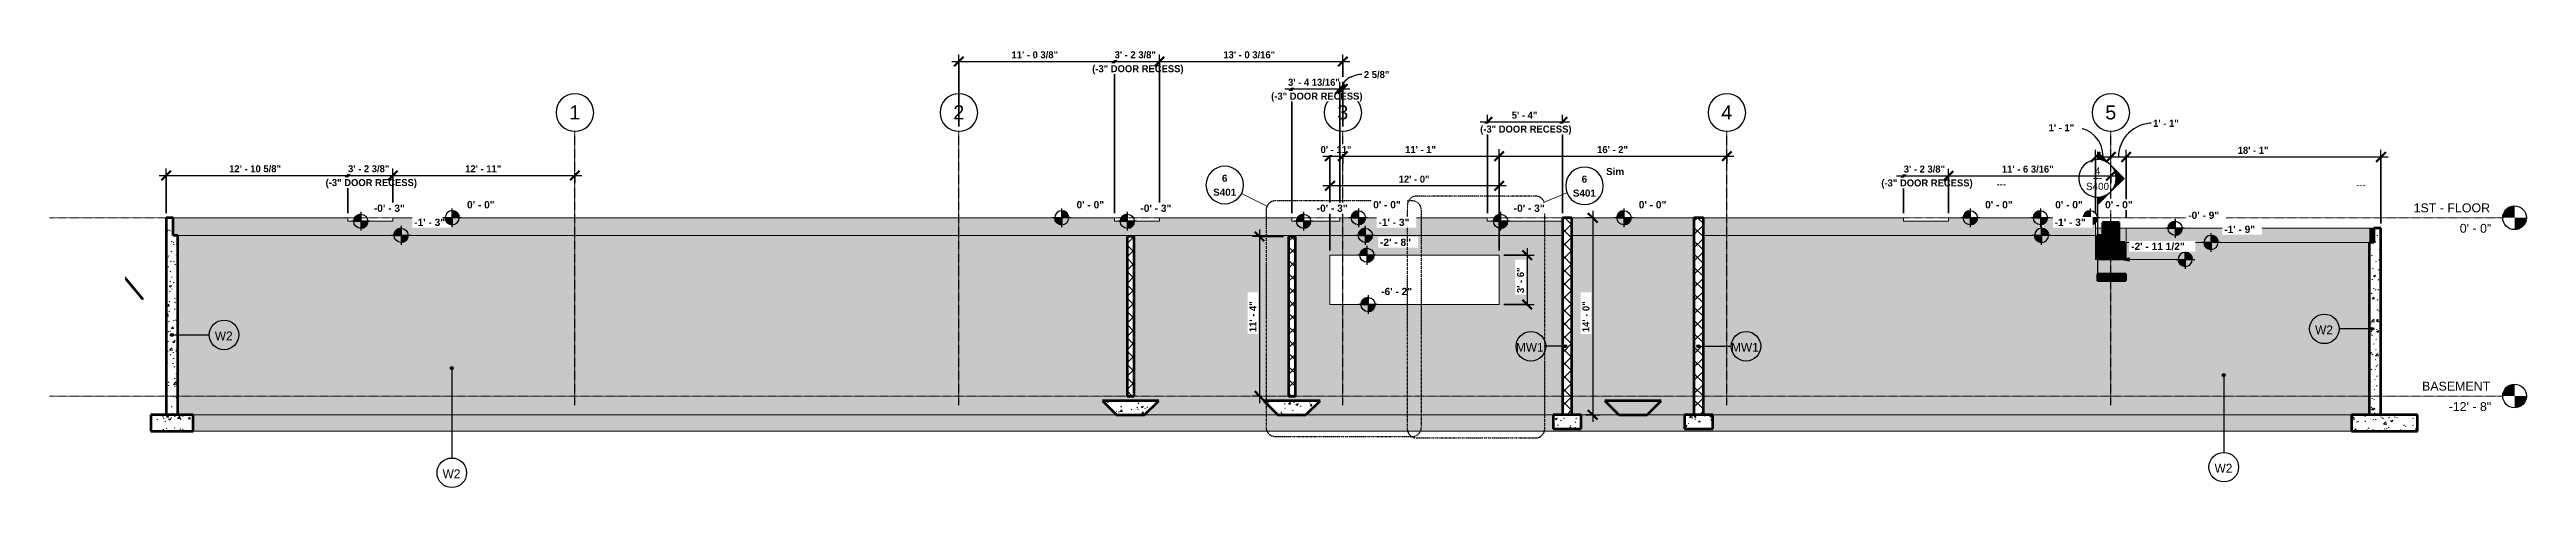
# Model space of a CAD drawing. Header units: inches. Extents: x -3929 to 6224, y -260 to 143.
# Drawn here: x -3929 to -1819, y -230 to 143 of the extents above; entities that cross this region are included whole.
import ezdxf

# ---------------------------------------------------------------- set-up
doc = ezdxf.new("R2010")
doc.units = ezdxf.units.IN
doc.header["$MEASUREMENT"] = 0
doc.linetypes.add('Dash Dot 3_16_', pattern=[0.3125, 0.1875, -0.0625, 0, -0.0625])
doc.linetypes.add('Grid Line 1_2_', pattern=[0.875, 0.5, -0.125, 0.125, -0.125])
for name, color, linetype, lineweight in [('A-ANNO-DIMS', 211, 'Continuous', 9), ('A-ANNO-DIMS-64', 211, 'Continuous', 9), ('A-ANNO-SYMB', 150, 'Continuous', 9), ('A-FLOR-LEVL', 51, 'Continuous', 9), ('A-WALL', 113, 'Continuous', 18), ('A-WALL-IDEN', 211, 'Continuous', 30), ('A-WALL-PATT', 111, 'Continuous', 60), ('G-ANNO-DIMS', 111, 'Continuous', 9), ('G-ANNO-SYMB', 111, 'Continuous', 30), ('S-BEAM', 12, 'Continuous', 9), ('S-FNDN', 32, 'Continuous', 18), ('S-GRID', 1, 'Continuous', 9), ('S-GRID-IDEN', 1, 'Continuous', 30)]:
    doc.layers.add(name, color=color, linetype=linetype, lineweight=lineweight)
doc.styles.add('Arial', font='arial.ttf', dxfattribs={"height": 12})
doc.styles.add('Arial_1', font='arial.ttf', dxfattribs={"height": 7.559055})
doc.styles.add('Arial_2', font='arial.ttf', dxfattribs={"height": 6})
doc.styles.add('Arial_B', font='arialbd.ttf', dxfattribs={"height": 6.190476})
doc.styles.add('Arial_B_1', font='arialbd.ttf', dxfattribs={"height": 6})
doc.styles.add('Century Gothic', font='', dxfattribs={"height": 7.559055})
doc.styles.add('Century Gothic_1', font='', dxfattribs={"height": 6})
doc.styles.add('Century Gothic_B', font='', dxfattribs={"height": 6})
doc.styles.get('Century Gothic').set_extended_font_data('Century Gothic')
doc.styles.get('Century Gothic_1').set_extended_font_data('Century Gothic')
doc.styles.get('Century Gothic_B').set_extended_font_data('Century Gothic', bold=True)
doc.dimstyles.new('OD__1_16__Tol__', dxfattribs={"dimscale": 12, "dimtxt": 6.26501, "dimasz": 0.666667, "dimexe": 0.5, "dimexo": 0.333333, "dimgap": 0.083333, "dimtad": 1, "dimdec": 4, "dimrnd": 0.0625, "dimzin": 3, "dimdsep": 46, "dimlunit": 4, "dimtxsty": 'Century Gothic_B', "dimblk1": 'OBLIQUE', "dimblk2": 'OBLIQUE', "dimsah": 1, "dimcen": 0.09, "dimdle": 0.5, "dimazin": 0, "dimtfac": 1, "dimtdec": 4, "dimtix": 1, "dimtmove": 0, "dimatfit": 3, "dimfxl": 1, "dimtvp": 1, "dimtfill": 1, "dimfrac": 2, "dimtolj": 1, "dimtzin": 0, "dimlwd": 30, "dimlwe": 30, "dimarcsym": 2})
doc.dimstyles.new('OD__1_16__Tol___1', dxfattribs={"dimscale": 12, "dimtxt": 6.26501, "dimasz": 0.666667, "dimexe": 0.5, "dimexo": 0.333333, "dimgap": 0.083333, "dimtad": 1, "dimdec": 4, "dimrnd": 0.0625, "dimzin": 3, "dimdsep": 46, "dimlunit": 4, "dimtxsty": 'Century Gothic_B', "dimblk1": 'OBLIQUE', "dimblk2": 'OBLIQUE', "dimsah": 1, "dimcen": 0.09, "dimdle": 0.5, "dimazin": 0, "dimtfac": 1, "dimtdec": 4, "dimtix": 1, "dimtmove": 1, "dimatfit": 3, "dimfxl": 1, "dimtvp": 1, "dimtfill": 1, "dimfrac": 2, "dimtolj": 1, "dimtzin": 0, "dimlwd": 30, "dimlwe": 30, "dimarcsym": 2})
doc.dimstyles.new('OD__1_4__Tol__', dxfattribs={"dimscale": 12, "dimtxt": 6.26501, "dimasz": 0.666667, "dimexe": 0.5, "dimexo": 0.333333, "dimgap": 0.083333, "dimtad": 1, "dimrnd": 0.25, "dimzin": 1, "dimdsep": 46, "dimlunit": 4, "dimtxsty": 'Century Gothic_B', "dimblk1": 'OBLIQUE', "dimblk2": 'OBLIQUE', "dimsah": 1, "dimcen": 0.09, "dimdle": 0.5, "dimazin": 0, "dimtfac": 1, "dimtdec": 4, "dimtix": 1, "dimtmove": 0, "dimatfit": 3, "dimfxl": 1, "dimtvp": 1, "dimtfill": 1, "dimfrac": 2, "dimtolj": 1, "dimtzin": 0, "dimlwd": 30, "dimlwe": 30, "dimarcsym": 2})
doc.dimstyles.new('OD__1_4__Tol___1', dxfattribs={"dimscale": 12, "dimtxt": 6.26501, "dimasz": 0.666667, "dimexe": 0.5, "dimexo": 0.333333, "dimgap": 0.083333, "dimtad": 1, "dimrnd": 0.25, "dimzin": 1, "dimdsep": 46, "dimlunit": 4, "dimtxsty": 'Century Gothic_B', "dimblk1": 'OBLIQUE', "dimblk2": 'OBLIQUE', "dimsah": 1, "dimcen": 0.09, "dimdle": 0.5, "dimazin": 0, "dimtfac": 1, "dimtdec": 4, "dimtix": 1, "dimtmove": 1, "dimatfit": 3, "dimfxl": 1, "dimtvp": 1, "dimtfill": 1, "dimfrac": 2, "dimtolj": 1, "dimtzin": 0, "dimlwd": 30, "dimlwe": 30, "dimarcsym": 2})
pattern_1 = [(50, (-2740.247, 0), (18.36206, -1.60683), [1.92, -21.12]), (355, (-2740.247, 0), (-3.55226, 19.25587), [1.536, -16.896]), (100.451, (-2738.717, -0.134), (14.8102, 17.6493), [1.632, -17.949]), (46.184, (-2740.247, 5.12), (27.32125, -4.2376), [2.88, -31.68]), (96.636, (-2737.97, 4.767), (23.92754, 24.93717), [2.448, -26.924]), (351.184, (-2740.247, 5.12), (23.92765, 24.9374), [2.304, -25.344]), (21, (-2737.687, 3.84), (15.2808, -10.30746), [1.92, -21.12]), (326, (-2737.687, 3.84), (6.22856, 18.56374), [1.536, -16.896]), (71.451, (-2736.414, 2.981), (21.50985, 8.25628), [1.632, -17.949]), (37.5, (-2740.247, 0), (0.311095, 8.522537), [0.845, -15.846, 0.845, -16.307, -16.96]), (37.5, (-2740.247, 0), (0.311095, 8.522537), [-33.843, 0.845, -16.115]), (7.5, (-2740.247, 0), (6.73464, 10.09743), [0.845, -8.934, 0.845, -15.462, -6.464]), (7.5, (-2740.247, 0), (6.73464, 10.09743), [-26.086, 0.845, -5.619]), (327.5, (-2745.956, 0), (13.666107, -0.577186), [0.845, -5.555, 0.845, -19.123, -26.496]), (327.5, (-2745.956, 0), (13.666107, -0.577186), [-26.368, 0.845, -25.651]), (317.5, (-2748.516, 0), (14.92985, 2.56286), [0.845, -7.475, 0.845, -12.416, -18.816]), (317.5, (-2748.516, 0), (14.92985, 2.56286), [-21.581, 0.845, -17.971])]
pattern_2 = [(45, (-2740.247, 0), (-5.65685, 5.65685), []), (135, (-2740.247, 0), (-5.65685, -5.65685), [])]

msp = doc.modelspace()

# ---------------------------------------------------------------- texts
at = {"layer": 'A-ANNO-SYMB', "char_height": 6, "attachment_point": 1, "style": 'Arial_B_1'}
for s, insert, width in [('S401', (-2937.7684, 24.75428), 23.836), ('\\fArial|b1|i0|c0|p34|;6', (-2930.27234, 36.67131), 5.656)]:
    msp.add_mtext(s, dxfattribs=dict(at, insert=insert, width=width))
at = {"layer": 'A-FLOR-LEVL', "attachment_point": 1, "style": 'Arial_1'}
for s, insert, char_height, width in [('1ST - FLOOR', (-1915.48717, 12.20501), 7.5590551, 80.194), ('0\' - 0"', (-1876.1858, -5.22697), 7.559055, 33.128), ('BASEMENT', (-1908.33126, -139.79499), 7.559055, 71.508), ('-12\' - 8"', (-1885.68502, -157.22697), 7.559055, 44.642)]:
    msp.add_mtext(s, dxfattribs=dict(at, insert=insert, char_height=char_height, width=width))
at = {"layer": 'A-WALL-IDEN', "lineweight": 9, "char_height": 7.559055, "attachment_point": 1, "style": 'Century Gothic'}
for s, insert, width in [('W2', (-3787.93861, -96.99466), 19.19), ('W2', (-1999.35357, -91.84355), 19.19), ('MW1', (-2679.93286, -106.68535), 31.108), ('MW1', (-2496.75188, -106.68535), 31.108), ('W2', (-2085.00993, -209.76812), 19.19), ('W2', (-3593.97869, -214.54706), 19.19)]:
    msp.add_mtext(s, dxfattribs=dict(at, insert=insert, width=width))
at = {"layer": 'S-GRID-IDEN', "lineweight": 9, "char_height": 12, "width": 11.312, "attachment_point": 1, "style": 'Arial'}
for s, insert in [('1', (-3486.07642, 95.87277)), ('2', (-3159.07642, 95.87277)), ('3', (-2832.07642, 95.87277)), ('4', (-2505.07642, 95.87277)), ('5', (-2178.07642, 95.87277))]:
    msp.add_mtext(s, dxfattribs=dict(at, insert=insert))

# ---------------------------------------------------------------- blocks, each defined once
blk = doc.blocks.new('316600 - Special Foundations - Diamond Pier - Generic - 316600 - Special Foundations - Diamond Pier - Generic-562664-ELEVATION - EAST FOUNDATION WALL')
at = {"layer": 'S-FNDN'}
for points in [[(-3849.8, -69.8), (-3849.8, -69.7), (-3849.5, -69.4), (-3849.1, -69.1), (-3848.9, -69), (-3864.2, -50.4), (-3864.2, -52.3), (-3849.9, -69.8)], [(-3849.8, -69.8), (-3849.7, -69.8), (-3849.3, -69.6), (-3849.1, -69.3), (-3848.9, -69.1), (-3848.9, -69), (-3848.9, -69), (-3849.3, -69.3), (-3849.7, -69.6), (-3849.8, -69.8)]]:
    blk.add_hatch(color=9, dxfattribs=at).paths.add_polyline_path(points, flags=0)
at = {"layer": 'S-FNDN', "color": 253}
for p, q in [((-3848.8, -69), (-3864.2, -50.3)), ((-3864.2, -52.3), (-3849.8, -69.8))]:
    blk.add_line(p, q, dxfattribs=at)
for start_param, end_param in [(0.174972, 3.316565), (3.316565, 6.458158)]:
    blk.add_ellipse((-3849.3, -69.4), major_axis=(0.483, 0.397), ratio=0.145209, start_param=start_param, end_param=end_param, dxfattribs=at)
blk = doc.blocks.new('Thickened Slab - TS-1595109-ELEVATION - EAST FOUNDATION WALL')
at = {"layer": 'S-BEAM', "transparency": 33554534}
blk.add_hatch(color=254, dxfattribs=at).paths.add_polyline_path([(-2592.3, -168), (-2568.3, -168), (-2556.3, -156), (-2604.3, -156), (-2593, -167.3)], flags=0)
at = {"layer": 'S-BEAM', "lineweight": 60}
for p, q in [((-2556.3, -156), (-2604.3, -156)), ((-2604.3, -156), (-2592.3, -168)), ((-2592.3, -168), (-2568.3, -168)), ((-2568.3, -168), (-2556.3, -156))]:
    blk.add_line(p, q, dxfattribs=at)
at = {"layer": 'S-BEAM', "color": 133}
for p, q in [((-2592.3, -168), (-2604.3, -156)), ((-2604.3, -156), (-2556.3, -156)), ((-2556.3, -156), (-2568.3, -168))]:
    blk.add_line(p, q, dxfattribs=at)
blk = doc.blocks.new('Grid - Grid Head - Circle-1738874-ELEVATION - EAST FOUNDATION WALL')
at = {"layer": 'S-GRID-IDEN'}
for start, end in [(0, 180), (180, 360)]:
    blk.add_arc((-3481.3, 89.7), 16, start, end, dxfattribs=at)
blk = doc.blocks.new('Level - Extremo inicial de nivel - Círculo-11789-ELEVATION - EAST FOUNDATION WALL')
at = {"layer": 'A-FLOR-LEVL'}
h = blk.add_hatch(color=256, dxfattribs=at)
edge = h.paths.add_edge_path(flags=0)
edge.add_line((-1829.5, -152), (-1839.6, -152))
edge.add_arc((-1829.5, -152), 10.1, 90, 180, ccw=False)
edge.add_line((-1829.5, -141.9), (-1829.5, -152))
h = blk.add_hatch(color=256, dxfattribs=at)
edge = h.paths.add_edge_path(flags=0)
edge.add_line((-1829.5, -162.1), (-1829.5, -152))
edge.add_line((-1829.5, -152), (-1819.4, -152))
edge.add_arc((-1829.5, -152), 10.1, 270, 360, ccw=False)
at = {"layer": 'A-FLOR-LEVL', "lineweight": 30}
blk.add_circle((-1829.5, -152), 10.1, dxfattribs=at)
blk = doc.blocks.new('DIMBLOCK1-ELEVATION - EAST FOUNDATION WALL')
at = {"layer": 'A-ANNO-DIMS-64', "lineweight": 50}
for p, q in [((-2160.3, 51.8), (-2164.3, 47.8)), ((-2160.3, 51.8), (-2156.3, 55.8)), ((-1943.3, 51.8), (-1947.3, 47.8)), ((-1943.3, 51.8), (-1939.3, 55.8))]:
    blk.add_line(p, q, dxfattribs=at)
at = {"layer": 'A-ANNO-DIMS-64', "lineweight": 30}
for p, q in [((-2160.3, 0), (-2160.3, 57.8)), ((-1937.3, 51.8), (-2160.3, 51.8)), ((-2160.3, 51.8), (-2160.3, 0)), ((-1943.3, -5), (-1943.3, 57.8)), ((-1943.3, 51.8), (-1943.3, -5))]:
    blk.add_line(p, q, dxfattribs=at)
at = {"layer": 'A-ANNO-DIMS-64', "color": 0, "lineweight": 30, "insert": (-2065.3, 60.5), "char_height": 6, "width": 32.459, "attachment_point": 1, "line_spacing_factor": 0.984502, "style": 'Century Gothic_B', "bg_fill": 3, "box_fill_scale": 1.25, "bg_fill_color": 256, "bg_fill_true_color": 13158600, "bg_fill_transparency": 0}
blk.add_mtext('18\' - 1"', dxfattribs=at)
blk = doc.blocks.new('_Oblique')
at = {"color": 0, "linetype": 'ByBlock', "lineweight": -2}
blk.add_line((-0.5, -0.5), (0.5, 0.5), dxfattribs=at)
blk = doc.blocks.new('DIMBLOCK2-ELEVATION - EAST FOUNDATION WALL')
at = {"layer": 'A-ANNO-DIMS-64', "lineweight": 50}
for p, q in [((-2173.3, 51.8), (-2177.3, 47.8)), ((-2173.3, 51.8), (-2169.3, 55.8)), ((-2160.3, 51.8), (-2164.3, 47.8)), ((-2160.3, 51.8), (-2156.3, 55.8))]:
    blk.add_line(p, q, dxfattribs=at)
at = {"layer": 'A-ANNO-DIMS-64', "lineweight": 30}
for p, q in [((-2173.3, 50.2), (-2173.3, 57.8)), ((-2160.3, 51.8), (-2173.3, 51.8)), ((-2173.3, 51.8), (-2173.3, 50.2)), ((-2160.3, 0), (-2160.3, 57.8)), ((-2160.3, 51.8), (-2160.3, 0))]:
    blk.add_line(p, q, dxfattribs=at)
blk.add_ellipse((-2137.3, 51.8), major_axis=(29.6, 0), ratio=0.977324, start_param=1.570796, end_param=3.141593, dxfattribs=at)
at = {"layer": 'A-ANNO-DIMS-64', "color": 0, "lineweight": 30, "insert": (-2137.3, 83.5), "char_height": 6, "width": 26.85, "attachment_point": 1, "line_spacing_factor": 0.984502, "style": 'Century Gothic_B', "bg_fill": 3, "box_fill_scale": 1.25, "bg_fill_color": 256, "bg_fill_true_color": 13158600, "bg_fill_transparency": 0}
blk.add_mtext('1\' - 1"', dxfattribs=at)
blk = doc.blocks.new('DIMBLOCK3-ELEVATION - EAST FOUNDATION WALL')
at = {"layer": 'A-ANNO-DIMS-64', "lineweight": 50}
for p, q in [((-2186.3, 51.8), (-2190.3, 47.8)), ((-2186.3, 51.8), (-2182.3, 55.8)), ((-2173.3, 51.8), (-2177.3, 47.8)), ((-2173.3, 51.8), (-2169.3, 55.8))]:
    blk.add_line(p, q, dxfattribs=at)
at = {"layer": 'A-ANNO-DIMS-64', "lineweight": 30}
for p, q in [((-2186.3, 4), (-2186.3, 57.8)), ((-2173.3, 51.8), (-2186.3, 51.8)), ((-2186.3, 51.8), (-2186.3, 4)), ((-2173.3, 50.2), (-2173.3, 57.8)), ((-2173.3, 51.8), (-2173.3, 50.2))]:
    blk.add_line(p, q, dxfattribs=at)
blk.add_ellipse((-2203.9, 51.8), major_axis=(0, 25.2), ratio=0.95583, start_param=4.712389, end_param=6.283185, dxfattribs=at)
at = {"layer": 'A-ANNO-DIMS-64', "color": 0, "lineweight": 30, "insert": (-2226.3, 79.8), "char_height": 6, "width": 26.85, "attachment_point": 1, "line_spacing_factor": 0.984502, "style": 'Century Gothic_B', "bg_fill": 3, "box_fill_scale": 1.25, "bg_fill_color": 256, "bg_fill_true_color": 13158600, "bg_fill_transparency": 0}
blk.add_mtext('1\' - 1"', dxfattribs=at)
blk = doc.blocks.new('Spot Elevations - Spot Elevation - Target Filled-1738873-ELEVATION - EAST FOUNDATION WALL')
at = {"layer": 'G-ANNO-DIMS'}
h = blk.add_hatch(color=256, dxfattribs=at)
edge = h.paths.add_edge_path(flags=0)
edge.add_line((-2118.6, -9), (-2124.6, -9))
edge.add_arc((-2118.6, -9), 6, 90, 180, ccw=False)
edge.add_line((-2118.6, -3), (-2118.6, -9))
h = blk.add_hatch(color=256, dxfattribs=at)
edge = h.paths.add_edge_path(flags=0)
edge.add_line((-2118.6, -9), (-2112.6, -9))
edge.add_arc((-2118.6, -9), 6, 270, 360, ccw=False)
edge.add_line((-2118.6, -15), (-2118.6, -9))
at = {"layer": 'G-ANNO-DIMS', "lineweight": 30}
for p, q in [((-2110.6, -9), (-2126.6, -9)), ((-2124.6, -9), (-2118.6, -9)), ((-2118.6, -1), (-2118.6, -17)), ((-2118.6, -9), (-2118.6, -3)), ((-2118.6, -9), (-2118.6, -15)), ((-2112.6, -9), (-2118.6, -9))]:
    blk.add_line(p, q, dxfattribs=at)
blk.add_circle((-2118.6, -9), 6, dxfattribs=at)
for start, end in [(90, 180), (270, 360)]:
    blk.add_arc((-2118.6, -9), 6, start, end, dxfattribs=at)
blk = doc.blocks.new('DIMBLOCK4-ELEVATION - EAST FOUNDATION WALL')
at = {"layer": 'A-ANNO-DIMS-64', "lineweight": 30}
for p, q in [((-2844.3, 52.4), (-2827.3, 52.4)), ((-2838.3, -28), (-2838.3, 58.4)), ((-2838.3, 52.4), (-2838.3, -28)), ((-2827.3, 54.1), (-2827.3, 46.4)), ((-2827.3, 52.4), (-2827.3, 54.1))]:
    blk.add_line(p, q, dxfattribs=at)
at = {"layer": 'A-ANNO-DIMS-64', "lineweight": 50}
for p, q in [((-2838.3, 52.4), (-2842.3, 48.4)), ((-2838.3, 52.4), (-2834.3, 56.4)), ((-2827.3, 52.4), (-2831.3, 48.4)), ((-2827.3, 52.4), (-2823.3, 56.4))]:
    blk.add_line(p, q, dxfattribs=at)
at = {"layer": 'A-ANNO-DIMS-64', "color": 0, "lineweight": 30, "insert": (-2846.3, 61.1), "char_height": 6, "width": 32.459, "attachment_point": 1, "line_spacing_factor": 0.984502, "style": 'Century Gothic_B', "bg_fill": 3, "box_fill_scale": 1.25, "bg_fill_color": 256, "bg_fill_true_color": 13158600, "bg_fill_transparency": 0}
blk.add_mtext('0\' - 11"', dxfattribs=at)
blk = doc.blocks.new('DIMBLOCK5-ELEVATION - EAST FOUNDATION WALL')
at = {"layer": 'A-ANNO-DIMS-64', "lineweight": 50}
for p, q in [((-2827.3, 52.4), (-2831.3, 48.4)), ((-2827.3, 52.4), (-2823.3, 56.4)), ((-2694.3, 52.4), (-2698.3, 48.4)), ((-2694.3, 52.4), (-2690.3, 56.4))]:
    blk.add_line(p, q, dxfattribs=at)
at = {"layer": 'A-ANNO-DIMS-64', "lineweight": 30}
for p, q in [((-2827.3, 54.1), (-2827.3, 46.4)), ((-2827.3, 52.4), (-2827.3, 54.1)), ((-2827.3, 52.4), (-2694.3, 52.4)), ((-2694.3, -28), (-2694.3, 58.4)), ((-2694.3, 52.4), (-2694.3, -28))]:
    blk.add_line(p, q, dxfattribs=at)
at = {"layer": 'A-ANNO-DIMS-64', "color": 0, "lineweight": 30, "insert": (-2774.3, 61.1), "char_height": 6, "width": 32.459, "attachment_point": 1, "line_spacing_factor": 0.984502, "style": 'Century Gothic_B', "bg_fill": 3, "box_fill_scale": 1.25, "bg_fill_color": 256, "bg_fill_true_color": 13158600, "bg_fill_transparency": 0}
blk.add_mtext('11\' - 1"', dxfattribs=at)
blk = doc.blocks.new('DIMBLOCK6-ELEVATION - EAST FOUNDATION WALL')
at = {"layer": 'A-ANNO-DIMS-64', "lineweight": 50}
for p, q in [((-2694.3, 52.4), (-2698.3, 48.4)), ((-2694.3, 52.4), (-2690.3, 56.4)), ((-2500.3, 52.4), (-2504.3, 48.4)), ((-2500.3, 52.4), (-2496.3, 56.4))]:
    blk.add_line(p, q, dxfattribs=at)
at = {"layer": 'A-ANNO-DIMS-64', "lineweight": 30}
for p, q in [((-2694.3, -28), (-2694.3, 58.4)), ((-2694.3, 52.4), (-2494.3, 52.4)), ((-2694.3, 52.4), (-2694.3, -28)), ((-2500.3, 54.1), (-2500.3, 46.4)), ((-2500.3, 52.4), (-2500.3, 54.1))]:
    blk.add_line(p, q, dxfattribs=at)
at = {"layer": 'A-ANNO-DIMS-64', "color": 0, "lineweight": 30, "insert": (-2610.8, 61.1), "char_height": 6, "width": 32.459, "attachment_point": 1, "line_spacing_factor": 0.984502, "style": 'Century Gothic_B', "bg_fill": 3, "box_fill_scale": 1.25, "bg_fill_color": 256, "bg_fill_true_color": 13158600, "bg_fill_transparency": 0}
blk.add_mtext('16\' - 2"', dxfattribs=at)
blk = doc.blocks.new('DIMBLOCK7-ELEVATION - EAST FOUNDATION WALL')
at = {"layer": 'A-ANNO-DIMS-64', "lineweight": 30}
for p, q in [((-2688.3, 27.2), (-2844.3, 27.2)), ((-2838.3, -28), (-2838.3, 33.2)), ((-2838.3, 27.2), (-2838.3, -28)), ((-2694.3, -28), (-2694.3, 33.2)), ((-2694.3, 27.2), (-2694.3, -28))]:
    blk.add_line(p, q, dxfattribs=at)
at = {"layer": 'A-ANNO-DIMS-64', "lineweight": 50}
for p, q in [((-2838.3, 27.2), (-2842.3, 23.2)), ((-2838.3, 27.2), (-2834.3, 31.2)), ((-2694.3, 27.2), (-2698.3, 23.2)), ((-2694.3, 27.2), (-2690.3, 31.2))]:
    blk.add_line(p, q, dxfattribs=at)
at = {"layer": 'A-ANNO-DIMS-64', "color": 0, "lineweight": 30, "insert": (-2779.8, 35.9), "char_height": 6, "width": 32.459, "attachment_point": 1, "line_spacing_factor": 0.984502, "style": 'Century Gothic_B', "bg_fill": 3, "box_fill_scale": 1.25, "bg_fill_color": 256, "bg_fill_true_color": 13158600, "bg_fill_transparency": 0}
blk.add_mtext('12\' - 0"', dxfattribs=at)
blk = doc.blocks.new('DIMBLOCK8-ELEVATION - EAST FOUNDATION WALL')
at = {"layer": 'A-ANNO-DIMS-64', "lineweight": 30}
for p, q in [((-2690.3, -32), (-2664.3, -32)), ((-2670.3, -32), (-2690.3, -32)), ((-2670.3, -26), (-2670.3, -74)), ((-2690.3, -74), (-2664.3, -74)), ((-2670.3, -74), (-2690.3, -74))]:
    blk.add_line(p, q, dxfattribs=at)
at = {"layer": 'A-ANNO-DIMS-64', "lineweight": 50}
for p, q in [((-2670.3, -32), (-2674.3, -28)), ((-2670.3, -32), (-2666.3, -36)), ((-2670.3, -74), (-2674.3, -70)), ((-2670.3, -74), (-2666.3, -78))]:
    blk.add_line(p, q, dxfattribs=at)
at = {"layer": 'A-ANNO-DIMS-64', "color": 0, "lineweight": 30, "insert": (-2679, -64.2), "char_height": 6, "width": 26.85, "attachment_point": 1, "rotation": 90, "line_spacing_factor": 0.984502, "style": 'Century Gothic_B', "bg_fill": 3, "box_fill_scale": 1.25, "bg_fill_color": 256, "bg_fill_true_color": 13158600, "bg_fill_transparency": 0}
blk.add_mtext('3\' - 6"', dxfattribs=at)
blk = doc.blocks.new('DIMBLOCK9-ELEVATION - EAST FOUNDATION WALL')
at = {"layer": 'A-ANNO-DIMS-64', "lineweight": 30}
for p, q in [((-2612.9, 0), (-2620.6, 0)), ((-2614.6, 6), (-2614.6, -174)), ((-2614.6, 0), (-2612.9, 0)), ((-2620.3, -168), (-2608.6, -168)), ((-2614.6, -168), (-2620.3, -168))]:
    blk.add_line(p, q, dxfattribs=at)
at = {"layer": 'A-ANNO-DIMS-64', "lineweight": 50}
for p, q in [((-2614.6, 0), (-2618.6, 4)), ((-2614.6, 0), (-2610.6, -4)), ((-2614.6, -168), (-2618.6, -164)), ((-2614.6, -168), (-2610.6, -172))]:
    blk.add_line(p, q, dxfattribs=at)
at = {"layer": 'A-ANNO-DIMS-64', "color": 0, "lineweight": 30, "insert": (-2623.3, -97.5), "char_height": 6, "width": 32.459, "attachment_point": 1, "rotation": 90, "line_spacing_factor": 0.984502, "style": 'Century Gothic_B', "bg_fill": 3, "box_fill_scale": 1.25, "bg_fill_color": 256, "bg_fill_true_color": 13158600, "bg_fill_transparency": 0}
blk.add_mtext('14\' - 0"', dxfattribs=at)
blk = doc.blocks.new('DIMBLOCK10-ELEVATION - EAST FOUNDATION WALL')
at = {"layer": 'A-ANNO-DIMS-64', "lineweight": 30}
for p, q in [((-2877.8, -16), (-2904.3, -16)), ((-2898.3, -10), (-2898.3, -158)), ((-2898.3, -16), (-2877.8, -16)), ((-2896.6, -152), (-2904.3, -152)), ((-2898.3, -152), (-2896.6, -152))]:
    blk.add_line(p, q, dxfattribs=at)
at = {"layer": 'A-ANNO-DIMS-64', "lineweight": 50}
for p, q in [((-2898.3, -16), (-2902.3, -12)), ((-2898.3, -16), (-2894.3, -20)), ((-2898.3, -152), (-2902.3, -148)), ((-2898.3, -152), (-2894.3, -156))]:
    blk.add_line(p, q, dxfattribs=at)
at = {"layer": 'A-ANNO-DIMS-64', "color": 0, "lineweight": 30, "insert": (-2907, -97.5), "char_height": 6, "width": 32.459, "attachment_point": 1, "rotation": 90, "line_spacing_factor": 0.984502, "style": 'Century Gothic_B', "bg_fill": 3, "box_fill_scale": 1.25, "bg_fill_color": 256, "bg_fill_true_color": 13158600, "bg_fill_transparency": 0}
blk.add_mtext('11\' - 4"', dxfattribs=at)
blk = doc.blocks.new('Wall Type - Familia4-287244-ELEVATION - EAST FOUNDATION WALL')
at = {"layer": 'A-WALL-IDEN'}
blk.add_circle((-3780.1, -99.9), 12.6, dxfattribs=at)
blk = doc.blocks.new('Detail View - 3_32_ x 3_8_-1738294-ELEVATION - EAST FOUNDATION WALL')
at = {"layer": 'G-ANNO-SYMB', "lineweight": 9}
blk.add_hatch(color=256, dxfattribs=at).paths.add_polyline_path([(-2160.7, -47.9), (-2184.7, -47.9), (-2184.7, -53.9), (-2160.7, -53.9)], flags=0)
at = {"layer": 'G-ANNO-SYMB', "lineweight": 50}
for p, q in [((-2184.7, -53.9), (-2184.7, -47.9)), ((-2184.7, -47.9), (-2160.7, -47.9)), ((-2160.7, -53.9), (-2184.7, -53.9)), ((-2160.7, -47.9), (-2160.7, -53.9))]:
    blk.add_line(p, q, dxfattribs=at)
blk = doc.blocks.new('Detail View - Section Head - Filled-1738293-ELEVATION - EAST FOUNDATION WALL')
at = {"layer": 'G-ANNO-SYMB', "lineweight": 9}
h = blk.add_hatch(color=256, dxfattribs=at)
edge = h.paths.add_edge_path(flags=0)
edge.add_arc((-2184.7, 33.6), 16, 47.9216, 90)
edge.add_line((-2184.7, 49.6), (-2184.7, 56.2))
edge.add_line((-2184.7, 56.2), (-2174, 45.5))
h = blk.add_hatch(color=256, dxfattribs=at)
edge = h.paths.add_edge_path(flags=0)
edge.add_line((-2173.4, 44.9), (-2162.1, 33.6))
edge.add_line((-2162.1, 33.6), (-2168.7, 33.6))
edge.add_arc((-2184.7, 33.6), 16, 360, 405)
h = blk.add_hatch(color=256, dxfattribs=at)
edge = h.paths.add_edge_path(flags=0)
edge.add_line((-2174, 21.7), (-2184.7, 11))
edge.add_line((-2184.7, 11), (-2184.7, 17.6))
edge.add_arc((-2184.7, 33.6), 16, 270, 312.0784)
h = blk.add_hatch(color=256, dxfattribs=at)
edge = h.paths.add_edge_path(flags=0)
edge.add_arc((-2184.7, 33.6), 16, 315, 360)
edge.add_line((-2168.7, 33.6), (-2162.1, 33.6))
edge.add_line((-2162.1, 33.6), (-2173.4, 22.3))
at = {"layer": 'G-ANNO-SYMB'}
for p, q in [((-2174, 45.5), (-2184.7, 56.2)), ((-2184.7, 56.2), (-2184.7, 49.6)), ((-2162.1, 33.6), (-2173.4, 44.9)), ((-2184.7, 11), (-2174, 21.7)), ((-2173.4, 22.3), (-2162.1, 33.6)), ((-2168.7, 33.6), (-2162.1, 33.6)), ((-2162.1, 33.6), (-2168.7, 33.6)), ((-2184.7, 17.6), (-2184.7, 11))]:
    blk.add_line(p, q, dxfattribs=at)
for start, end in [(90, 270), (270, 90), (47.9216, 90), (360, 45), (270, 312.0784), (315, 360)]:
    blk.add_arc((-2184.7, 33.6), 16, start, end, dxfattribs=at)
blk = doc.blocks.new('Detail View - Callout Head-1738297-ELEVATION - EAST FOUNDATION WALL')
at = {"layer": 'A-ANNO-SYMB', "lineweight": 30}
for start, end in [(0, 180), (180, 360)]:
    blk.add_arc((-2927.9, 27.9), 16, start, end, dxfattribs=at)
at = {"layer": 'A-ANNO-SYMB', "insert": (-2270.7, 31.7), "char_height": 6, "width": 10.302, "attachment_point": 1, "style": 'Century Gothic_1'}
blk.add_mtext('---', dxfattribs=at)
blk = doc.blocks.new('DIMBLOCK11-ELEVATION - EAST FOUNDATION WALL')
at = {"layer": 'A-ANNO-DIMS-64', "lineweight": 30}
for p, q in [((-2355.9, 35.8), (-2311.5, 35.8)), ((-2349.9, 4), (-2349.9, 41.8)), ((-2349.9, 35.8), (-2349.9, 4)), ((-2311.5, 4), (-2311.5, 41.8)), ((-2311.5, 35.8), (-2311.5, 4))]:
    blk.add_line(p, q, dxfattribs=at)
at = {"layer": 'A-ANNO-DIMS-64', "lineweight": 50}
for p, q in [((-2349.9, 35.8), (-2353.9, 31.8)), ((-2349.9, 35.8), (-2345.9, 39.8)), ((-2311.5, 35.8), (-2315.5, 31.8)), ((-2311.5, 35.8), (-2307.5, 39.8))]:
    blk.add_line(p, q, dxfattribs=at)
at = {"layer": 'A-ANNO-DIMS-64', "color": 0, "lineweight": 30, "insert": (-2368.8, 32.7), "char_height": 6, "width": 91.29, "attachment_point": 1, "line_spacing_factor": 0.984502, "style": 'Century Gothic_B', "bg_fill": 3, "box_fill_scale": 1.25, "bg_fill_color": 256, "bg_fill_true_color": 13158600, "bg_fill_transparency": 0}
blk.add_mtext('(-3" DOOR RECESS)', dxfattribs=at)
at = {"layer": 'A-ANNO-DIMS-64', "color": 0, "lineweight": 30, "insert": (-2349.7, 44.5), "char_height": 6, "width": 45.585, "attachment_point": 1, "line_spacing_factor": 0.984502, "style": 'Century Gothic_B', "bg_fill": 3, "box_fill_scale": 1.25, "bg_fill_color": 256, "bg_fill_true_color": 13158600, "bg_fill_transparency": 0}
blk.add_mtext('3\' - 2 3/8"', dxfattribs=at)
blk = doc.blocks.new('DIMBLOCK12-ELEVATION - EAST FOUNDATION WALL')
at = {"layer": 'A-ANNO-DIMS-64', "lineweight": 50}
for p, q in [((-2311.5, 35.8), (-2315.5, 31.8)), ((-2311.5, 35.8), (-2307.5, 39.8)), ((-2173.3, 35.8), (-2177.3, 31.8)), ((-2173.3, 35.8), (-2169.3, 39.8))]:
    blk.add_line(p, q, dxfattribs=at)
at = {"layer": 'A-ANNO-DIMS-64', "lineweight": 30}
for p, q in [((-2311.5, 4), (-2311.5, 41.8)), ((-2311.5, 35.8), (-2167.3, 35.8)), ((-2311.5, 35.8), (-2311.5, 4)), ((-2173.3, 37.5), (-2173.3, 29.8)), ((-2173.3, 35.8), (-2173.3, 37.5))]:
    blk.add_line(p, q, dxfattribs=at)
at = {"layer": 'A-ANNO-DIMS-64', "color": 0, "lineweight": 30, "insert": (-2266.1, 44.5), "char_height": 6, "width": 56.803, "attachment_point": 1, "line_spacing_factor": 0.984502, "style": 'Century Gothic_B', "bg_fill": 3, "box_fill_scale": 1.25, "bg_fill_color": 256, "bg_fill_true_color": 13158600, "bg_fill_transparency": 0}
blk.add_mtext('11\' - 6 3/16"', dxfattribs=at)
blk = doc.blocks.new('DIMBLOCK13-ELEVATION - EAST FOUNDATION WALL')
at = {"layer": 'A-ANNO-DIMS-64', "lineweight": 30}
for p, q in [((-2704.3, 4), (-2704.3, 87.8)), ((-2640.3, 4), (-2640.3, 87.8)), ((-2710.3, 81.8), (-2634.3, 81.8)), ((-2704.3, 81.8), (-2704.3, 4)), ((-2640.3, 81.8), (-2640.3, 4))]:
    blk.add_line(p, q, dxfattribs=at)
at = {"layer": 'A-ANNO-DIMS-64', "lineweight": 50}
for p, q in [((-2704.3, 81.8), (-2700.3, 85.8)), ((-2640.3, 81.8), (-2636.3, 85.8)), ((-2704.3, 81.8), (-2708.3, 77.8)), ((-2640.3, 81.8), (-2644.3, 77.8))]:
    blk.add_line(p, q, dxfattribs=at)
at = {"layer": 'A-ANNO-DIMS-64', "color": 0, "lineweight": 30, "insert": (-2710.4, 78.6), "char_height": 6, "width": 91.29, "attachment_point": 1, "line_spacing_factor": 0.984502, "style": 'Century Gothic_B', "bg_fill": 3, "box_fill_scale": 1.25, "bg_fill_color": 256, "bg_fill_true_color": 13158600, "bg_fill_transparency": 0}
blk.add_mtext('(-3" DOOR RECESS)', dxfattribs=at)
at = {"layer": 'A-ANNO-DIMS-64', "color": 0, "lineweight": 30, "insert": (-2683.5, 90.5), "char_height": 6, "width": 26.85, "attachment_point": 1, "line_spacing_factor": 0.984502, "style": 'Century Gothic_B', "bg_fill": 3, "box_fill_scale": 1.25, "bg_fill_color": 256, "bg_fill_true_color": 13158600, "bg_fill_transparency": 0}
blk.add_mtext('5\' - 4"', dxfattribs=at)
blk = doc.blocks.new('DIMBLOCK14-ELEVATION - EAST FOUNDATION WALL')
at = {"layer": 'A-ANNO-DIMS-64', "lineweight": 30}
for p, q in [((-3160.3, 133.3), (-3021.9, 133.3)), ((-3154.3, 77.7), (-3154.3, 139.3)), ((-3154.3, 133.3), (-3154.3, 77.7)), ((-3021.9, 4), (-3021.9, 139.3)), ((-3021.9, 133.3), (-3021.9, 4))]:
    blk.add_line(p, q, dxfattribs=at)
at = {"layer": 'A-ANNO-DIMS-64', "lineweight": 50}
for p, q in [((-3154.3, 133.3), (-3158.3, 129.3)), ((-3154.3, 133.3), (-3150.3, 137.3)), ((-3021.9, 133.3), (-3025.9, 129.3)), ((-3021.9, 133.3), (-3017.9, 137.3))]:
    blk.add_line(p, q, dxfattribs=at)
at = {"layer": 'A-ANNO-DIMS-64', "color": 0, "lineweight": 30, "insert": (-3109.5, 142), "char_height": 6, "width": 51.194, "attachment_point": 1, "line_spacing_factor": 0.984502, "style": 'Century Gothic_B', "bg_fill": 3, "box_fill_scale": 1.25, "bg_fill_color": 256, "bg_fill_true_color": 13158600, "bg_fill_transparency": 0}
blk.add_mtext('11\' - 0 3/8"', dxfattribs=at)
blk = doc.blocks.new('DIMBLOCK15-ELEVATION - EAST FOUNDATION WALL')
at = {"layer": 'A-ANNO-DIMS-64', "lineweight": 50}
for p, q in [((-3021.9, 133.3), (-3025.9, 129.3)), ((-3021.9, 133.3), (-3017.9, 137.3)), ((-2983.5, 133.3), (-2987.5, 129.3)), ((-2983.5, 133.3), (-2979.5, 137.3))]:
    blk.add_line(p, q, dxfattribs=at)
at = {"layer": 'A-ANNO-DIMS-64', "lineweight": 30}
for p, q in [((-3021.9, 4), (-3021.9, 139.3)), ((-3021.9, 133.3), (-2983.5, 133.3)), ((-3021.9, 133.3), (-3021.9, 4)), ((-2983.5, 4), (-2983.5, 139.3)), ((-2983.5, 133.3), (-2983.5, 4))]:
    blk.add_line(p, q, dxfattribs=at)
at = {"layer": 'A-ANNO-DIMS-64', "color": 0, "lineweight": 30, "insert": (-3040.8, 130.1), "char_height": 6, "width": 91.29, "attachment_point": 1, "line_spacing_factor": 0.984502, "style": 'Century Gothic_B', "bg_fill": 3, "box_fill_scale": 1.25, "bg_fill_color": 256, "bg_fill_true_color": 13158600, "bg_fill_transparency": 0}
blk.add_mtext('(-3" DOOR RECESS)', dxfattribs=at)
at = {"layer": 'A-ANNO-DIMS-64', "color": 0, "lineweight": 30, "insert": (-3021.7, 142), "char_height": 6, "width": 45.585, "attachment_point": 1, "line_spacing_factor": 0.984502, "style": 'Century Gothic_B', "bg_fill": 3, "box_fill_scale": 1.25, "bg_fill_color": 256, "bg_fill_true_color": 13158600, "bg_fill_transparency": 0}
blk.add_mtext('3\' - 2 3/8"', dxfattribs=at)
blk = doc.blocks.new('DIMBLOCK16-ELEVATION - EAST FOUNDATION WALL')
at = {"layer": 'A-ANNO-DIMS-64', "lineweight": 50}
for p, q in [((-2983.5, 133.3), (-2987.5, 129.3)), ((-2983.5, 133.3), (-2979.5, 137.3)), ((-2827.3, 133.3), (-2831.3, 129.3)), ((-2827.3, 133.3), (-2823.3, 137.3))]:
    blk.add_line(p, q, dxfattribs=at)
at = {"layer": 'A-ANNO-DIMS-64', "lineweight": 30}
for p, q in [((-2983.5, 4), (-2983.5, 139.3)), ((-2983.5, 133.3), (-2821.3, 133.3)), ((-2983.5, 133.3), (-2983.5, 4)), ((-2827.3, 77.7), (-2827.3, 139.3)), ((-2827.3, 133.3), (-2827.3, 77.7))]:
    blk.add_line(p, q, dxfattribs=at)
at = {"layer": 'A-ANNO-DIMS-64', "color": 0, "lineweight": 30, "insert": (-2929.1, 142), "char_height": 6, "width": 56.803, "attachment_point": 1, "line_spacing_factor": 0.984502, "style": 'Century Gothic_B', "bg_fill": 3, "box_fill_scale": 1.25, "bg_fill_color": 256, "bg_fill_true_color": 13158600, "bg_fill_transparency": 0}
blk.add_mtext('13\' - 0 3/16"', dxfattribs=at)
blk = doc.blocks.new('DIMBLOCK17-ELEVATION - EAST FOUNDATION WALL')
at = {"layer": 'A-ANNO-DIMS-64', "lineweight": 30}
for p, q in [((-3835.3, 36.1), (-3674.7, 36.1)), ((-3829.3, 4), (-3829.3, 42.1)), ((-3829.3, 36.1), (-3829.3, 4)), ((-3674.7, 4), (-3674.7, 42.1)), ((-3674.7, 36.1), (-3674.7, 4))]:
    blk.add_line(p, q, dxfattribs=at)
at = {"layer": 'A-ANNO-DIMS-64', "lineweight": 50}
for p, q in [((-3829.3, 36.1), (-3833.3, 32.1)), ((-3829.3, 36.1), (-3825.3, 40.1)), ((-3674.7, 36.1), (-3678.7, 32.1)), ((-3674.7, 36.1), (-3670.7, 40.1))]:
    blk.add_line(p, q, dxfattribs=at)
at = {"layer": 'A-ANNO-DIMS-64', "color": 0, "lineweight": 30, "insert": (-3775.7, 44.8), "char_height": 6, "width": 56.803, "attachment_point": 1, "line_spacing_factor": 0.984502, "style": 'Century Gothic_B', "bg_fill": 3, "box_fill_scale": 1.25, "bg_fill_color": 256, "bg_fill_true_color": 13158600, "bg_fill_transparency": 0}
blk.add_mtext('12\' - 10 5/8"', dxfattribs=at)
blk = doc.blocks.new('DIMBLOCK18-ELEVATION - EAST FOUNDATION WALL')
at = {"layer": 'A-ANNO-DIMS-64', "lineweight": 50}
for p, q in [((-3674.7, 36.1), (-3678.7, 32.1)), ((-3674.7, 36.1), (-3670.7, 40.1)), ((-3636.3, 36.1), (-3640.3, 32.1)), ((-3636.3, 36.1), (-3632.3, 40.1))]:
    blk.add_line(p, q, dxfattribs=at)
at = {"layer": 'A-ANNO-DIMS-64', "lineweight": 30}
for p, q in [((-3674.7, 4), (-3674.7, 42.1)), ((-3674.7, 36.1), (-3636.3, 36.1)), ((-3674.7, 36.1), (-3674.7, 4)), ((-3636.3, 4), (-3636.3, 42.1)), ((-3636.3, 36.1), (-3636.3, 4))]:
    blk.add_line(p, q, dxfattribs=at)
at = {"layer": 'A-ANNO-DIMS-64', "color": 0, "lineweight": 30, "insert": (-3693.6, 33), "char_height": 6, "width": 91.29, "attachment_point": 1, "line_spacing_factor": 0.984502, "style": 'Century Gothic_B', "bg_fill": 3, "box_fill_scale": 1.25, "bg_fill_color": 256, "bg_fill_true_color": 13158600, "bg_fill_transparency": 0}
blk.add_mtext('(-3" DOOR RECESS)', dxfattribs=at)
at = {"layer": 'A-ANNO-DIMS-64', "color": 0, "lineweight": 30, "insert": (-3674.5, 44.8), "char_height": 6, "width": 45.585, "attachment_point": 1, "line_spacing_factor": 0.984502, "style": 'Century Gothic_B', "bg_fill": 3, "box_fill_scale": 1.25, "bg_fill_color": 256, "bg_fill_true_color": 13158600, "bg_fill_transparency": 0}
blk.add_mtext('3\' - 2 3/8"', dxfattribs=at)
blk = doc.blocks.new('DIMBLOCK19-ELEVATION - EAST FOUNDATION WALL')
at = {"layer": 'A-ANNO-DIMS-64', "lineweight": 50}
for p, q in [((-3636.3, 36.1), (-3640.3, 32.1)), ((-3636.3, 36.1), (-3632.3, 40.1)), ((-3481.3, 36.1), (-3485.3, 32.1)), ((-3481.3, 36.1), (-3477.3, 40.1))]:
    blk.add_line(p, q, dxfattribs=at)
at = {"layer": 'A-ANNO-DIMS-64', "lineweight": 30}
for p, q in [((-3636.3, 4), (-3636.3, 42.1)), ((-3636.3, 36.1), (-3475.3, 36.1)), ((-3636.3, 36.1), (-3636.3, 4)), ((-3481.3, 37.8), (-3481.3, 30.1)), ((-3481.3, 36.1), (-3481.3, 37.8))]:
    blk.add_line(p, q, dxfattribs=at)
at = {"layer": 'A-ANNO-DIMS-64', "color": 0, "lineweight": 30, "insert": (-3574.7, 44.8), "char_height": 6, "width": 38.067, "attachment_point": 1, "line_spacing_factor": 0.984502, "style": 'Century Gothic_B', "bg_fill": 3, "box_fill_scale": 1.25, "bg_fill_color": 256, "bg_fill_true_color": 13158600, "bg_fill_transparency": 0}
blk.add_mtext('12\' - 11"', dxfattribs=at)
blk = doc.blocks.new('DIMBLOCK20-ELEVATION - EAST FOUNDATION WALL')
at = {"layer": 'A-ANNO-DIMS-64', "lineweight": 30}
for p, q in [((-2876.8, 109.8), (-2829.9, 109.8)), ((-2870.8, 4), (-2870.8, 115.8)), ((-2870.8, 109.8), (-2870.8, 4)), ((-2829.9, 4), (-2829.9, 115.8)), ((-2829.9, 109.8), (-2829.9, 4))]:
    blk.add_line(p, q, dxfattribs=at)
at = {"layer": 'A-ANNO-DIMS-64', "lineweight": 50}
for p, q in [((-2870.8, 109.8), (-2874.8, 105.8)), ((-2870.8, 109.8), (-2866.8, 113.8)), ((-2829.9, 109.8), (-2833.9, 105.8)), ((-2829.9, 109.8), (-2825.9, 113.8))]:
    blk.add_line(p, q, dxfattribs=at)
at = {"layer": 'A-ANNO-DIMS-64', "color": 0, "lineweight": 30, "insert": (-2888.4, 106.7), "char_height": 6, "width": 91.29, "attachment_point": 1, "line_spacing_factor": 0.984502, "style": 'Century Gothic_B', "bg_fill": 3, "box_fill_scale": 1.25, "bg_fill_color": 256, "bg_fill_true_color": 13158600, "bg_fill_transparency": 0}
blk.add_mtext('(-3" DOOR RECESS)', dxfattribs=at)
at = {"layer": 'A-ANNO-DIMS-64', "color": 0, "lineweight": 30, "insert": (-2874, 118.5), "char_height": 6, "width": 56.803, "attachment_point": 1, "line_spacing_factor": 0.984502, "style": 'Century Gothic_B', "bg_fill": 3, "box_fill_scale": 1.25, "bg_fill_color": 256, "bg_fill_true_color": 13158600, "bg_fill_transparency": 0}
blk.add_mtext('3\' - 4 13/16"', dxfattribs=at)
blk = doc.blocks.new('DIMBLOCK21-ELEVATION - EAST FOUNDATION WALL')
at = {"layer": 'A-ANNO-DIMS-64', "lineweight": 50}
for p, q in [((-2829.9, 109.8), (-2833.9, 105.8)), ((-2827.3, 109.8), (-2831.3, 105.8)), ((-2829.9, 109.8), (-2825.9, 113.8)), ((-2827.3, 109.8), (-2823.3, 113.8))]:
    blk.add_line(p, q, dxfattribs=at)
at = {"layer": 'A-ANNO-DIMS-64', "lineweight": 30}
for p, q in [((-2829.9, 4), (-2829.9, 115.8)), ((-2829.9, 109.8), (-2821.3, 109.8)), ((-2829.9, 109.8), (-2829.9, 4)), ((-2827.3, 77.7), (-2827.3, 115.8)), ((-2827.3, 109.8), (-2827.3, 77.7))]:
    blk.add_line(p, q, dxfattribs=at)
blk.add_ellipse((-2809.4, 109.8), major_axis=(19.2, 0), ratio=0.650855, start_param=1.570796, end_param=3.141593, dxfattribs=at)
at = {"layer": 'A-ANNO-DIMS-64', "color": 0, "lineweight": 30, "insert": (-2809.4, 125.1), "char_height": 6, "width": 27.924, "attachment_point": 1, "line_spacing_factor": 0.984502, "style": 'Century Gothic_B', "bg_fill": 3, "box_fill_scale": 1.25, "bg_fill_color": 256, "bg_fill_true_color": 13158600, "bg_fill_transparency": 0}
blk.add_mtext('2 5/8"', dxfattribs=at)

# ---------------------------------------------------------------- hatches: boundary and pattern name
at = {"layer": 'A-WALL-IDEN'}
h = msp.add_hatch(color=256, dxfattribs=at)
edge = h.paths.add_edge_path(flags=0)
edge.add_arc((-3824.36825, -99.87428), 1.25, 0, 360)
h = msp.add_hatch(color=256, dxfattribs=at)
edge = h.paths.add_edge_path(flags=0)
edge.add_arc((-1950.66583, -94.72317), 1.25, 0, 360)
h = msp.add_hatch(color=256, dxfattribs=at)
edge = h.paths.add_edge_path(flags=0)
edge.add_arc((-2637.93894, -109.56497), 1.25, 0, 360)
h = msp.add_hatch(color=256, dxfattribs=at)
edge = h.paths.add_edge_path(flags=0)
edge.add_arc((-2524.73193, -109.56497), 1.25, 0, 360)
h = msp.add_hatch(color=256, dxfattribs=at)
edge = h.paths.add_edge_path(flags=0)
edge.add_arc((-3586.17483, -128.15975), 1.25, 0, 360)
h = msp.add_hatch(color=256, dxfattribs=at)
edge = h.paths.add_edge_path(flags=0)
edge.add_arc((-2077.20608, -134.17395), 1.25, 0, 360)
at = {"layer": 'A-WALL-PATT', "lineweight": 9}
h = msp.add_hatch(dxfattribs=at)
h.set_pattern_fill('FP_1', color=256, style=0, pattern_type=2)
h.set_pattern_definition(pattern_1)
h.paths.add_polyline_path([(-3829.32374, -168), (-3819.32374, -168), (-3819.32374, -15), (-3823.32374, -15), (-3823.32374, 0), (-3829.32374, 0), (-3829.32374, -96.62912)], flags=0)
h = msp.add_hatch(dxfattribs=at)
h.set_pattern_fill('FP_3', color=256, style=0, pattern_type=2)
h.set_pattern_definition(pattern_2)
h.paths.add_polyline_path([(-2640.32374, -168), (-2632.32374, -168), (-2632.32374, 0), (-2640.32374, 0), (-2640.32374, -167.90328)], flags=0)
h = msp.add_hatch(dxfattribs=at)
h.set_pattern_fill('FP_3', color=256, style=0, pattern_type=2)
h.set_pattern_definition(pattern_2)
h.paths.add_polyline_path([(-2520.32374, -168), (-2520.32374, 0), (-2528.32374, 0), (-2528.32374, -168)], flags=0)
h = msp.add_hatch(dxfattribs=at)
h.set_pattern_fill('FP_2', color=256, style=0, pattern_type=2)
h.set_pattern_definition(pattern_1)
h.paths.add_polyline_path([(-1968.32374, -168), (-1953.32374, -168), (-1953.32374, -21), (-2160.32374, -21), (-2160.32374, -35.5), (-2186.32374, -35.5), (-2186.32374, -15), (-2520.32374, -15), (-2520.32374, -168), (-2394.08961, -168)], flags=0)
h.paths.add_polyline_path([(-3806.32374, -168), (-3020.13624, -168), (-3032.13624, -156), (-2984.13624, -156), (-2996.13624, -168), (-2882.76124, -168), (-2894.76124, -156), (-2846.76124, -156), (-2858.76124, -168), (-2640.32374, -168), (-2640.32374, -15), (-3819.32374, -15), (-3819.32374, -168)], flags=0)
h.paths.add_polyline_path([(-2632.32374, -168), (-2592.32374, -168), (-2604.32374, -156), (-2556.32374, -156), (-2568.32374, -168), (-2528.32374, -168), (-2528.32374, -15), (-2632.32374, -15), (-2632.32374, -167.82927)], flags=0)
h.paths.add_polyline_path([(-2867.76124, -152), (-2873.76124, -152), (-2873.76124, -16), (-2867.76124, -16), (-2867.76124, -76.82072)], flags=0)
h.paths.add_polyline_path([(-3005.13624, -152), (-3011.13624, -152), (-3011.13624, -16), (-3005.13624, -16), (-3005.13624, -89.98407)], flags=0)
h.paths.add_polyline_path([(-2694.32374, -74), (-2838.32374, -74), (-2838.32374, -32), (-2694.32374, -32), (-2694.32374, -35.5)], flags=0)
h = msp.add_hatch(dxfattribs=at)
h.set_pattern_fill('FP_3', color=256, style=0, pattern_type=2)
h.set_pattern_definition(pattern_2)
h.paths.add_polyline_path([(-3005.13624, -152), (-3005.13624, -16), (-3011.13624, -16), (-3011.13624, -152)], flags=0)
h = msp.add_hatch(dxfattribs=at)
h.set_pattern_fill('FP_3', color=256, style=0, pattern_type=2)
h.set_pattern_definition(pattern_2)
h.paths.add_polyline_path([(-2867.76124, -152), (-2867.76124, -16), (-2873.76124, -16), (-2873.76124, -152)], flags=0)
h = msp.add_hatch(dxfattribs=at)
h.set_pattern_fill('FP_1', color=256, style=0, pattern_type=2)
h.set_pattern_definition(pattern_1)
h.paths.add_polyline_path([(-1953.32374, -168), (-1943.32374, -168), (-1943.32374, -9), (-1949.32374, -9), (-1949.32374, -21), (-1953.32374, -21), (-1953.32374, -74)], flags=0)
at = {"layer": 'G-ANNO-DIMS'}
msp.add_hatch(color=256, dxfattribs=at).paths.add_polyline_path([(-2165.322, -35.5), (-2157.322, -36.91062), (-2157.322, -34.08938)], flags=0)
at = {"layer": 'S-BEAM', "transparency": 33554534}
for points in [[(-2162.11114, -35), (-2161.32374, -34.2126), (-2161.32374, -21), (-2166.32374, -21), (-2166.32374, -9), (-2180.32374, -9), (-2180.32374, -15), (-2185.32374, -15.02643), (-2185.32374, -34.2126), (-2184.53634, -35), (-2166.32374, -35)], [(-2166.32374, -9), (-2166.32374, -4), (-2180.32374, -4), (-2180.32374, -9), (-2172.68737, -9)]]:
    msp.add_hatch(color=9, dxfattribs=at).paths.add_polyline_path(points, flags=0)
at = {"layer": 'S-BEAM'}
h = msp.add_hatch(dxfattribs=at)
h.set_pattern_fill('FP_1', color=256, style=0, pattern_type=2)
h.set_pattern_definition(pattern_1)
h.paths.add_polyline_path([(-2996.13624, -168), (-2984.13624, -156), (-3032.13624, -156), (-3020.13624, -168), (-3005.13624, -168)], flags=0)
h = msp.add_hatch(dxfattribs=at)
h.set_pattern_fill('FP_1', color=256, style=0, pattern_type=2)
h.set_pattern_definition(pattern_1)
h.paths.add_polyline_path([(-2882.76124, -168), (-2858.76124, -168), (-2846.76124, -156), (-2894.76124, -156), (-2884.12827, -166.63296)], flags=0)
at = {"layer": 'S-FNDN'}
h = msp.add_hatch(color=256, dxfattribs=at)
h.paths.add_polyline_path([(-1953.32374, -21), (-1953.32374, -9), (-2160.32374, -9), (-2160.32374, -21)], flags=0)
h.paths.add_polyline_path([(-3823.32374, -15), (-2640.32374, -15), (-2640.32374, -3), (-2704.32374, -3), (-2704.32374, 0), (-2829.92374, 0), (-2829.92374, -3), (-2870.76124, -3), (-2870.76124, 0), (-2983.52374, 0), (-2983.52374, -3), (-3021.92374, -3), (-3021.92374, 0), (-3636.32374, 0), (-3636.32374, -3), (-3674.72374, -3), (-3674.72374, 0), (-3823.32374, 0), (-3823.32374, -14.93068)], flags=0)
h.paths.add_polyline_path([(-2632.32374, -15), (-2528.32374, -15), (-2528.32374, 0), (-2632.32374, 0), (-2632.32374, -8.59502)], flags=0)
h.paths.add_polyline_path([(-2186.32374, -15), (-2186.32374, 0), (-2311.52374, 0), (-2311.52374, -3), (-2349.92374, -3), (-2349.92374, 0), (-2520.32374, 0), (-2520.32374, -15), (-2394.08961, -15)], flags=0)
for points in [[(-2160.32374, -35.5), (-2160.32374, -9), (-2166.32374, -9), (-2166.32374, -21), (-2161.32374, -21), (-2161.32374, -34.2126), (-2162.11114, -35), (-2184.53634, -35), (-2185.32374, -34.2126), (-2185.32374, -15), (-2180.32374, -15), (-2180.32374, -9), (-2186.32374, -9), (-2186.32374, -35.5), (-2161.32374, -35.5)], [(-1953.32374, -21), (-1949.32374, -21), (-1949.32374, -9), (-1953.32374, -9)]]:
    msp.add_hatch(color=256, dxfattribs=at).paths.add_polyline_path(points, flags=0)
at = {"layer": 'S-FNDN', "lineweight": 9}
h = msp.add_hatch(dxfattribs=at)
h.set_pattern_fill('FP_1', color=256, style=0, pattern_type=2)
h.set_pattern_definition(pattern_1)
h.paths.add_polyline_path([(-3818.95772, -182), (-3806.32374, -182), (-3806.32374, -168), (-3842.32374, -168), (-3842.32374, -182), (-3819.32374, -182)], flags=0)
h = msp.add_hatch(dxfattribs=at)
h.set_pattern_fill('FP_2', color=256, style=0, pattern_type=2)
h.set_pattern_definition(pattern_1)
h.paths.add_polyline_path([(-2394.08961, -182), (-1968.32374, -182), (-1968.32374, -168), (-2512.32374, -168), (-2512.32374, -180), (-2536.32374, -180), (-2536.32374, -168), (-2624.32374, -168), (-2624.32374, -180), (-2648.32374, -180), (-2648.32374, -168), (-3806.32374, -168), (-3806.32374, -182), (-2512.32374, -182)], flags=0)
h = msp.add_hatch(dxfattribs=at)
h.set_pattern_fill('FP_1', color=256, style=0, pattern_type=2)
h.set_pattern_definition(pattern_1)
h.paths.add_polyline_path([(-2640.32374, -180), (-2624.32374, -180), (-2624.32374, -168), (-2648.32374, -168), (-2648.32374, -180)], flags=0)
h = msp.add_hatch(dxfattribs=at)
h.set_pattern_fill('FP_1', color=256, style=0, pattern_type=2)
h.set_pattern_definition(pattern_1)
h.paths.add_polyline_path([(-2536.32374, -180), (-2512.32374, -180), (-2512.32374, -168), (-2536.32374, -168), (-2536.32374, -170.30588)], flags=0)
h = msp.add_hatch(dxfattribs=at)
h.set_pattern_fill('FP_1', color=256, style=0, pattern_type=2)
h.set_pattern_definition(pattern_1)
h.paths.add_polyline_path([(-1968.32374, -182), (-1912.32374, -182), (-1912.32374, -168), (-1968.32374, -168)], flags=0)

# ---------------------------------------------------------------- linework, layer by layer
at = {"layer": 'A-ANNO-SYMB'}
msp.add_line((-2891.93545, 9.98391), (-2913.62248, 20.78037), dxfattribs=at)
at = {"layer": 'A-ANNO-SYMB', "linetype": 'Dash Dot 3_16_', "lineweight": 30}
for p, q in [((-2884.77383, -186.5238), (-2768.45046, -186.5238)), ((-2764.45998, -187.78659), (-2663.34977, -187.78659))]:
    msp.add_line(p, q, dxfattribs=at)
for centre, start, end in [((-2884.77383, 6.41863), 90, 180), ((-2884.77383, -178.5238), 180, 270), ((-2764.45998, -179.78659), 180, 270), ((-2768.45046, -178.5238), 270, 0), ((-2663.34977, -179.78659), 270, 0)]:
    msp.add_arc(centre, 8, start, end, dxfattribs=at)
at = {"layer": 'A-FLOR-LEVL', "linetype": 'Grid Line 1_2_'}
for p, q in [((-3928.69497, 0), (-1839.56286, 0)), ((-3928.69497, -152), (-1839.56286, -152))]:
    msp.add_line(p, q, dxfattribs=at)
at = {"layer": 'A-WALL', "lineweight": 60}
for p, q in [((-2640.32374, 0), (-2640.32374, -168)), ((-2632.32374, 0), (-2640.32374, 0)), ((-2632.32374, -168), (-2632.32374, 0)), ((-2528.32374, 0), (-2528.32374, -168)), ((-2520.32374, 0), (-2528.32374, 0)), ((-2520.32374, -168), (-2520.32374, 0))]:
    msp.add_line(p, q, dxfattribs=at)
at = {"layer": 'A-WALL-IDEN'}
for p, q in [((-3824.36825, -99.87428), (-3805.01504, -99.87428)), ((-3805.01504, -99.87428), (-3792.73319, -99.87428)), ((-1968.15816, -94.72317), (-1978.95129, -94.72317)), ((-1950.66583, -94.72317), (-1968.15816, -94.72317)), ((-2647.29082, -109.56497), (-2654.10609, -109.56497)), ((-2637.93894, -109.56497), (-2647.29082, -109.56497)), ((-2524.73193, -109.56497), (-2512.91903, -109.56497)), ((-2512.91903, -109.56497), (-2496.75188, -109.56497)), ((-3586.17483, -128.15975), (-3586.17483, -188.45245)), ((-2077.20608, -134.17395), (-2077.20608, -188.884)), ((-3586.17483, -188.45245), (-3586.17483, -204.82825)), ((-2077.20608, -188.884), (-2077.20608, -200.04932))]:
    msp.add_line(p, q, dxfattribs=at)
for centre in [(-3824.36825, -99.87428), (-1950.66583, -94.72317), (-2637.93894, -109.56497), (-2524.73193, -109.56497), (-3586.17483, -128.15975), (-2077.20608, -134.17395)]:
    msp.add_circle(centre, 1.25, dxfattribs=at)
at = {"layer": 'G-ANNO-DIMS'}
for p, q in [((-2157.322, -34.08938), (-2165.322, -35.5)), ((-2165.322, -35.5), (-2157.322, -36.91062)), ((-2165.322, -35.5), (-2146.27872, -35.5)), ((-2157.322, -36.91062), (-2157.322, -34.08938)), ((-2146.27872, -35.5), (-2109.9401, -35.5))]:
    msp.add_line(p, q, dxfattribs=at)
at = {"layer": 'S-BEAM', "lineweight": 60}
for p, q in [((-2180.32374, -15), (-2185.32374, -15)), ((-2185.32374, -15), (-2185.32374, -34.2126)), ((-2180.32374, -4), (-2180.32374, -15)), ((-2166.32374, -4), (-2180.32374, -4)), ((-2166.32374, -21), (-2166.32374, -4)), ((-2161.32374, -21), (-2166.32374, -21)), ((-2161.32374, -34.2126), (-2161.32374, -21)), ((-2185.32374, -34.2126), (-2184.53634, -35)), ((-2184.53634, -35), (-2162.11114, -35)), ((-2162.11114, -35), (-2161.32374, -34.2126)), ((-2984.13624, -156), (-3032.13624, -156)), ((-3032.13624, -156), (-3020.13624, -168)), ((-3020.13624, -168), (-2996.13624, -168)), ((-2996.13624, -168), (-2984.13624, -156)), ((-2894.76124, -156), (-2882.76124, -168)), ((-2846.76124, -156), (-2894.76124, -156)), ((-2882.76124, -168), (-2858.76124, -168)), ((-2858.76124, -168), (-2846.76124, -156))]:
    msp.add_line(p, q, dxfattribs=at)
at = {"layer": 'S-BEAM', "color": 133}
for p, q in [((-2185.32374, -34.2126), (-2185.32374, -15)), ((-2185.32374, -15), (-2180.32374, -15)), ((-2180.32374, -4), (-2166.32374, -4)), ((-2180.32374, -15), (-2180.32374, -4)), ((-2166.32374, -4), (-2166.32374, -21)), ((-2166.32374, -21), (-2161.32374, -21)), ((-2161.32374, -21), (-2161.32374, -34.2126)), ((-2184.53634, -35), (-2185.32374, -34.2126)), ((-2162.11114, -35), (-2184.53634, -35)), ((-2161.32374, -34.2126), (-2162.11114, -35))]:
    msp.add_line(p, q, dxfattribs=at)
at = {"layer": 'S-FNDN', "lineweight": 60}
for p, q in [((-3823.32374, 0), (-3829.32374, 0)), ((-3829.32374, 0), (-3829.32374, -168)), ((-3823.32374, -15), (-3823.32374, 0)), ((-3819.32374, -15), (-3823.32374, -15)), ((-3819.32374, -168), (-3819.32374, -15)), ((-3005.13624, -16), (-3011.13624, -16)), ((-3011.13624, -16), (-3011.13624, -152)), ((-3005.13624, -152), (-3005.13624, -16)), ((-2867.76124, -16), (-2873.76124, -16)), ((-2873.76124, -16), (-2873.76124, -152)), ((-2867.76124, -152), (-2867.76124, -16)), ((-1949.32374, -21), (-1953.32374, -21)), ((-1953.32374, -21), (-1953.32374, -168)), ((-1943.32374, -9), (-1949.32374, -9)), ((-1949.32374, -9), (-1949.32374, -21)), ((-1943.32374, -168), (-1943.32374, -9)), ((-3806.32374, -168), (-3842.32374, -168)), ((-3842.32374, -168), (-3842.32374, -182)), ((-3806.32374, -182), (-3806.32374, -168)), ((-3011.13624, -152), (-3005.13624, -152)), ((-2873.76124, -152), (-2867.76124, -152)), ((-2624.32374, -168), (-2648.32374, -168)), ((-2648.32374, -168), (-2648.32374, -180)), ((-2624.32374, -180), (-2624.32374, -168)), ((-2512.32374, -168), (-2536.32374, -168)), ((-2536.32374, -168), (-2536.32374, -180)), ((-2512.32374, -180), (-2512.32374, -168)), ((-1912.32374, -168), (-1968.32374, -168)), ((-1968.32374, -168), (-1968.32374, -182)), ((-1912.32374, -182), (-1912.32374, -168)), ((-3842.32374, -182), (-3806.32374, -182)), ((-2648.32374, -180), (-2624.32374, -180)), ((-2536.32374, -180), (-2512.32374, -180)), ((-1968.32374, -182), (-1912.32374, -182))]:
    msp.add_line(p, q, dxfattribs=at)
at = {"layer": 'S-FNDN'}
for p, q in [((-3674.72374, -3), (-3674.72374, 0)), ((-3636.32374, 0), (-3636.32374, -3)), ((-3021.92374, 0), (-3636.32374, 0)), ((-3021.92374, -3), (-3021.92374, 0)), ((-2983.52374, 0), (-2983.52374, -3)), ((-2870.76124, 0), (-2983.52374, 0)), ((-2870.76124, -3), (-2870.76124, 0)), ((-2704.32374, 0), (-2829.92374, 0)), ((-2829.92374, 0), (-2829.92374, -3)), ((-2704.32374, -3), (-2704.32374, 0)), ((-2528.32374, 0), (-2632.32374, 0)), ((-2349.92374, 0), (-2520.32374, 0)), ((-2349.92374, -3), (-2349.92374, 0)), ((-2311.52374, 0), (-2186.32374, 0)), ((-2311.52374, 0), (-2311.52374, -3)), ((-2186.32374, -35.5), (-2186.32374, 0)), ((-3674.72374, 0), (-3823.32374, 0)), ((-2640.32374, -15), (-3819.32374, -15)), ((-3636.32374, -3), (-3674.72374, -3)), ((-2983.52374, -3), (-3021.92374, -3)), ((-2829.92374, -3), (-2870.76124, -3)), ((-2640.32374, -3), (-2704.32374, -3)), ((-2528.32374, -15), (-2632.32374, -15)), ((-2186.32374, -15), (-2520.32374, -15)), ((-2311.52374, -3), (-2349.92374, -3)), ((-2186.32374, -9), (-1949.32374, -9)), ((-2160.32374, -9), (-2160.32374, -35.5)), ((-1953.32374, -21), (-2160.32374, -21)), ((-2838.32374, -32), (-2694.32374, -32)), ((-2838.32374, -74), (-2838.32374, -32)), ((-2694.32374, -32), (-2694.32374, -74)), ((-2160.32374, -35.5), (-2186.32374, -35.5)), ((-2694.32374, -74), (-2838.32374, -74))]:
    msp.add_line(p, q, dxfattribs=at)
at = {"layer": 'S-FNDN', "color": 253}
for p, q in [((-3806.32374, -168), (-3020.13624, -168)), ((-2996.13624, -168), (-2882.76124, -168)), ((-2858.76124, -168), (-2648.32374, -168)), ((-2624.32374, -168), (-2536.32374, -168)), ((-2512.32374, -168), (-1968.32374, -168)), ((-3806.32374, -182), (-1968.32374, -182))]:
    msp.add_line(p, q, dxfattribs=at)
at = {"layer": 'S-GRID', "linetype": 'Grid Line 1_2_', "lineweight": 30}
for p, q in [((-3481.32374, -159.83557), (-3481.32374, 73.68081)), ((-3154.32374, -159.83557), (-3154.32374, 73.68081)), ((-2827.32374, -159.83557), (-2827.32374, 73.68081)), ((-2500.32374, -159.83557), (-2500.32374, 73.68081)), ((-2173.32374, -159.83557), (-2173.32374, 73.68081))]:
    msp.add_line(p, q, dxfattribs=at)

# ---------------------------------------------------------------- block references
at = {"layer": 'A-FLOR-LEVL', "lineweight": 30}
for p in [(0, 152), (0, 0)]:
    msp.add_blockref('Level - Extremo inicial de nivel - Círculo-11789-ELEVATION - EAST FOUNDATION WALL', p, dxfattribs=at)
at = {"layer": 'A-WALL-IDEN'}
for p in [(1788.58504, 5.15111), (0, 0), (1112.91914, -9.69069), (1296.10012, -9.69069), (193.95993, -117.5524), (1702.92868, -112.77347)]:
    msp.add_blockref('Wall Type - Familia4-287244-ELEVATION - EAST FOUNDATION WALL', p, dxfattribs=at)
at = {"layer": 'G-ANNO-DIMS', "lineweight": 30}
for p in [(-174.42759, 9), (-1510.77114, -6), (-687.28606, -65)]:
    msp.add_blockref('Spot Elevations - Spot Elevation - Target Filled-1738873-ELEVATION - EAST FOUNDATION WALL', p, dxfattribs=at)
at = {"layer": 'G-ANNO-DIMS', "lineweight": 30, "extrusion": (0, 0, -1)}
msp.add_blockref('Spot Elevations - Spot Elevation - Target Filled-1738873-ELEVATION - EAST FOUNDATION WALL', (4228.54834, -26.5), dxfattribs=at)
at = {"layer": 'G-ANNO-SYMB'}
msp.add_blockref('Detail View - 3_32_ x 3_8_-1738294-ELEVATION - EAST FOUNDATION WALL', (0, 0), dxfattribs=at)
at = {"layer": 'S-BEAM', "color": 133}
msp.add_blockref('Thickened Slab - TS-1595109-ELEVATION - EAST FOUNDATION WALL', (0, 0), dxfattribs=at)
at = {"layer": 'S-FNDN', "color": 253}
msp.add_blockref('316600 - Special Foundations - Diamond Pier - Generic - 316600 - Special Foundations - Diamond Pier - Generic-562664-ELEVATION - EAST FOUNDATION WALL', (0, 0), dxfattribs=at)
at = {"layer": 'S-GRID-IDEN'}
for p in [(0, 0), (327, 0), (654, 0), (981, 0), (1308, 0)]:
    msp.add_blockref('Grid - Grid Head - Circle-1738874-ELEVATION - EAST FOUNDATION WALL', p, dxfattribs=at)

msp.set_redraw_order([(e.dxf.handle, doc.entitydb.next_handle()) for e in msp.query("TEXT MTEXT ATTDEF DIMENSION ARC_DIMENSION")])  # texts and dimensions are drawn at this point

# ---------------------------------------------------------------- next in the draw order: texts
at = {"layer": 'G-ANNO-DIMS', "char_height": 6.190476, "attachment_point": 1, "line_spacing_factor": 0.941778, "style": 'Arial_B', "bg_fill": 3, "box_fill_scale": 1.25, "bg_fill_color": 256, "bg_fill_true_color": 13158600, "bg_fill_transparency": 0}
for s, insert, width in [('-1\' - 3"', (-3618.17326, -0.76901), 30.7053085), ('0\' - 0"', (-2280.42177, 14.23099), 27.3262554), ('-6\' - 2"', (-2794.68818, -59.76901), 30.7053085)]:
    msp.add_mtext(s, dxfattribs=dict(at, insert=insert, width=width))

# ---------------------------------------------------------------- next in the draw order: dimensions: what is measured, and where the dimension line sits
at = {"layer": 'A-ANNO-DIMS', "lineweight": 30}
for base, p1, p2, dimstyle, override, picture, middle in [((-3021.92374, 133.29889), (-3154.32374, 73.68081), (-3021.92374, 0), 'OD__1_16__Tol__', {"dimpost": '<>', "dimfxl": 151.521027}, 'DIMBLOCK14-ELEVATION - EAST FOUNDATION WALL', (-3088.12374, 137.91888)), ((-3674.72374, 36.10822), (-3829.32374, 0), (-3674.72374, 0), 'OD__1_16__Tol__', {"dimpost": '<>', "dimfxl": 154.6}, 'DIMBLOCK17-ELEVATION - EAST FOUNDATION WALL', (-3752.02374, 40.7282)), ((-2827.32374, 52.39853), (-2838.32374, -32), (-2827.32374, 58.05538), 'OD__1_4__Tol__', {"dimpost": '<>', "dimfxl": 90.724704}, 'DIMBLOCK4-ELEVATION - EAST FOUNDATION WALL', (-2832.82374, 56.54945)), ((-2160.32374, 51.83502), (-1943.32374, -9), (-2160.32374, -4), 'OD__1_4__Tol__', {"dimpost": '<>', "dimfxl": 217.057596}, 'DIMBLOCK1-ELEVATION - EAST FOUNDATION WALL', (-2051.82374, 55.98593))]:
    dim = msp.add_linear_dim(base=base, p1=p1, p2=p2, dimstyle=dimstyle, override=override, dxfattribs=at)
    dim.commit()
    dim.dimension.update_dxf_attribs({"geometry": picture, "text_midpoint": middle})
dim = msp.add_linear_dim(base=(-2898.29155, -152), p1=(-2873.76124, -16), p2=(-2892.6347, -152), angle=90, dimstyle='OD__1_4__Tol__', override={"dimpost": '<>', "dimfxl": 137.303341}, dxfattribs=at)
dim.commit()
dim.dimension.update_dxf_attribs({"geometry": 'DIMBLOCK10-ELEVATION - EAST FOUNDATION WALL', "text_midpoint": (-2902.36701, -84)})

# ---------------------------------------------------------------- next in the draw order: linework, layer by layer
at = {"layer": 'A-ANNO-SYMB', "linetype": 'Dash Dot 3_16_', "lineweight": 30}
msp.add_line((-2892.77383, 6.41863), (-2892.77383, -178.5238), dxfattribs=at)

# ---------------------------------------------------------------- next in the draw order: block references
at = {"layer": 'G-ANNO-DIMS', "lineweight": 30, "extrusion": (0, 0, -1), "rotation": 180}
msp.add_blockref('Spot Elevations - Spot Elevation - Target Filled-1738873-ELEVATION - EAST FOUNDATION WALL', (948.1204, -9), dxfattribs=at)

# ---------------------------------------------------------------- next in the draw order: dimensions: what is measured, and where the dimension line sits
at = {"layer": 'A-ANNO-DIMS', "lineweight": 30}
dim = msp.add_linear_dim(base=(-2173.32374, 51.83502), p1=(-2160.32374, -4), p2=(-2173.32374, 46.17816), dimstyle='OD__1_4__Tol___1', override={"dimpost": '<>', "dimfxl": 51.834813}, dxfattribs=at)
dim.commit()
dim.dimension.update_dxf_attribs({"geometry": 'DIMBLOCK2-ELEVATION - EAST FOUNDATION WALL', "text_midpoint": (-2123.83035, 79.50094), "dimtype": 160})
dim = msp.add_linear_dim(base=(-3636.32374, 36.10822), p1=(-3674.72374, 0), p2=(-3636.32374, 0), text='<>\\X(-3" DOOR RECESS)', dimstyle='OD__1_16__Tol__', override={"dimpost": '<>', "dimfxl": 38.4}, dxfattribs=at)
dim.commit()
dim.dimension.update_dxf_attribs({"geometry": 'DIMBLOCK18-ELEVATION - EAST FOUNDATION WALL', "text_midpoint": (-3655.52374, 36.10822)})
dim = msp.add_linear_dim(base=(-2694.32374, 52.39853), p1=(-2827.32374, 58.05538), p2=(-2694.32374, -32), dimstyle='OD__1_4__Tol__', override={"dimpost": '<>', "dimfxl": 160.620584}, dxfattribs=at)
dim.commit()
dim.dimension.update_dxf_attribs({"geometry": 'DIMBLOCK5-ELEVATION - EAST FOUNDATION WALL', "text_midpoint": (-2760.82374, 56.39853)})

# ---------------------------------------------------------------- next in the draw order: block references
at = {"layer": 'G-ANNO-DIMS', "lineweight": 30}
for p in [(-1545.07004, 6), (0, 0)]:
    msp.add_blockref('Spot Elevations - Spot Elevation - Target Filled-1738873-ELEVATION - EAST FOUNDATION WALL', p, dxfattribs=at)

# ---------------------------------------------------------------- next in the draw order: dimensions: what is measured, and where the dimension line sits
at = {"layer": 'A-ANNO-DIMS', "lineweight": 30}
dim = msp.add_linear_dim(base=(-2186.32374, 51.83502), p1=(-2173.32374, 46.17816), p2=(-2186.32374, 0), dimstyle='OD__1_4__Tol___1', override={"dimpost": '<>', "dimfxl": 47.973144}, dxfattribs=at)
dim.commit()
dim.dimension.update_dxf_attribs({"geometry": 'DIMBLOCK3-ELEVATION - EAST FOUNDATION WALL', "text_midpoint": (-2212.83629, 75.77755), "dimtype": 160})
for base, p1, p2, dimstyle, override, picture, middle in [((-3481.32374, 36.10822), (-3636.32374, 0), (-3481.32374, 41.76507), 'OD__1_16__Tol__', {"dimpost": '<>', "dimfxl": 160.528256}, 'DIMBLOCK19-ELEVATION - EAST FOUNDATION WALL', (-3558.82374, 40.18367)), ((-2500.32374, 52.39853), (-2694.32374, -32), (-2500.32374, 58.05538), 'OD__1_4__Tol__', {"dimpost": '<>', "dimfxl": 213.88308}, 'DIMBLOCK6-ELEVATION - EAST FOUNDATION WALL', (-2597.32374, 56.54945))]:
    dim = msp.add_linear_dim(base=base, p1=p1, p2=p2, dimstyle=dimstyle, override=override, dxfattribs=at)
    dim.commit()
    dim.dimension.update_dxf_attribs({"geometry": picture, "text_midpoint": middle})

# ---------------------------------------------------------------- next in the draw order: linework, layer by layer
at = {"layer": 'A-ANNO-SYMB'}
msp.add_line((-2655.9245, 13.42452), (-2636.46953, 21.22581), dxfattribs=at)
at = {"layer": 'A-ANNO-SYMB', "linetype": 'Dash Dot 3_16_', "lineweight": 30}
msp.add_arc((-2663.34977, 10.44704), 8, 0, 90, dxfattribs=at)

# ---------------------------------------------------------------- next in the draw order: block references
at = {"layer": 'G-ANNO-DIMS', "lineweight": 30, "extrusion": (0, 0, -1), "rotation": 180}
for p in [(1467.19324, -9), (113.70408, -24)]:
    msp.add_blockref('Spot Elevations - Spot Elevation - Target Filled-1738873-ELEVATION - EAST FOUNDATION WALL', p, dxfattribs=at)
at = {"layer": 'G-ANNO-DIMS', "lineweight": 30}
for p in [(-469.34767, 9), (-114.6965, 9), (-72.24667, 9)]:
    msp.add_blockref('Spot Elevations - Spot Elevation - Target Filled-1738873-ELEVATION - EAST FOUNDATION WALL', p, dxfattribs=at)

# ---------------------------------------------------------------- next in the draw order: texts
at = {"layer": 'A-ANNO-SYMB', "char_height": 6, "attachment_point": 1, "style": 'Arial_B_1'}
for s, insert, width in [('Sim', (-2603.1443, 42.41059), 18.786), ('S401', (-2631.44167, 24.02412), 23.836), ('\\fArial|b1|i0|c0|p34|;6', (-2623.94561, 35.94115), 5.656)]:
    msp.add_mtext(s, dxfattribs=dict(at, insert=insert, width=width))
at = {"layer": 'G-ANNO-DIMS', "char_height": 6.190476, "width": 30.7053085, "attachment_point": 1, "line_spacing_factor": 0.941778, "style": 'Arial_B', "bg_fill": 3, "box_fill_scale": 1.25, "bg_fill_color": 256, "bg_fill_true_color": 13158600, "bg_fill_transparency": 0}
for s, insert in [('-0\' - 3"', (-3652.47215, 11.23099)), ('-0\' - 9"', (-2107.40212, 5.23099))]:
    msp.add_mtext(s, dxfattribs=dict(at, insert=insert))
at = {"layer": 'G-ANNO-SYMB', "lineweight": 9, "char_height": 6, "attachment_point": 1}
for s, insert, width, style in [('4', (-2186.96345, 42.86783), 5.656, 'Arial_2'), ('---', (-2188.73099, 37.19671), 10.302, 'Century Gothic_1')]:
    msp.add_mtext(s, dxfattribs=dict(at, insert=insert, width=width, style=style))

# ---------------------------------------------------------------- next in the draw order: dimensions: what is measured, and where the dimension line sits
at = {"layer": 'A-ANNO-DIMS', "lineweight": 30}
dim = msp.add_linear_dim(base=(-2838.32374, 27.20168), p1=(-2694.32374, -32), p2=(-2838.32374, -32), dimstyle='OD__1_4__Tol__', override={"dimpost": '<>', "dimfxl": 144}, dxfattribs=at)
dim.commit()
dim.dimension.update_dxf_attribs({"geometry": 'DIMBLOCK7-ELEVATION - EAST FOUNDATION WALL', "text_midpoint": (-2766.32374, 31.3526)})
dim = msp.add_linear_dim(base=(-2614.56844, -168), p1=(-2608.91159, 0), p2=(-2624.32374, -168), angle=90, dimstyle='OD__1_4__Tol__', override={"dimpost": '<>', "dimfxl": 168.705466}, dxfattribs=at)
dim.commit()
dim.dimension.update_dxf_attribs({"geometry": 'DIMBLOCK9-ELEVATION - EAST FOUNDATION WALL', "text_midpoint": (-2618.71936, -84)})

# ---------------------------------------------------------------- next in the draw order: linework, layer by layer
at = {"layer": 'A-ANNO-SYMB', "linetype": 'Dash Dot 3_16_', "lineweight": 30}
for p, q in [((-2768.45046, 14.41863), (-2884.77383, 14.41863)), ((-2663.34977, 18.44704), (-2764.45998, 18.44704))]:
    msp.add_line(p, q, dxfattribs=at)
for centre, start, end in [((-2764.45998, 10.44704), 90, 180), ((-2768.45046, 6.41863), 0, 90)]:
    msp.add_arc(centre, 8, start, end, dxfattribs=at)

# ---------------------------------------------------------------- next in the draw order: block references
at = {"layer": 'A-ANNO-SYMB'}
msp.add_blockref('Detail View - Callout Head-1738297-ELEVATION - EAST FOUNDATION WALL', (0, 0), dxfattribs=at)
at = {"layer": 'G-ANNO-DIMS', "lineweight": 30, "extrusion": (0, 0, -1), "rotation": 180}
msp.add_blockref('Spot Elevations - Spot Elevation - Target Filled-1738873-ELEVATION - EAST FOUNDATION WALL', (-30.61431, -30), dxfattribs=at)
at = {"layer": 'G-ANNO-DIMS', "lineweight": 30}
msp.add_blockref('Spot Elevations - Spot Elevation - Target Filled-1738873-ELEVATION - EAST FOUNDATION WALL', (-688.26992, -23), dxfattribs=at)

# ---------------------------------------------------------------- next in the draw order: texts
at = {"layer": 'G-ANNO-DIMS', "char_height": 6.190476, "width": 27.3262554, "attachment_point": 1, "line_spacing_factor": 0.941778, "style": 'Arial_B', "bg_fill": 3, "box_fill_scale": 1.25, "bg_fill_color": 256, "bg_fill_true_color": 13158600, "bg_fill_transparency": 0}
for insert in [(-3573.18741, 14.23099), (-2220.69068, 14.23099), (-2178.24085, 14.23099)]:
    msp.add_mtext('0\' - 0"', dxfattribs=dict(at, insert=insert))

# ---------------------------------------------------------------- next in the draw order: dimensions: what is measured, and where the dimension line sits
at = {"layer": 'A-ANNO-DIMS', "lineweight": 30}
dim = msp.add_linear_dim(base=(-2670.27113, -74), p1=(-2694.32374, -32), p2=(-2694.32374, -74), angle=90, dimstyle='OD__1_4__Tol__', override={"dimpost": '<>', "dimfxl": 42}, dxfattribs=at)
dim.commit()
dim.dimension.update_dxf_attribs({"geometry": 'DIMBLOCK8-ELEVATION - EAST FOUNDATION WALL', "text_midpoint": (-2674.42205, -53)})

# ---------------------------------------------------------------- next in the draw order: linework, layer by layer
at = {"layer": 'A-ANNO-SYMB', "linetype": 'Dash Dot 3_16_', "lineweight": 30}
msp.add_line((-2655.34977, -179.78659), (-2655.34977, 10.44704), dxfattribs=at)

# ---------------------------------------------------------------- next in the draw order: texts
at = {"layer": 'G-ANNO-DIMS', "attachment_point": 1, "line_spacing_factor": 0.941778, "style": 'Arial_B', "bg_fill": 3, "box_fill_scale": 1.25, "bg_fill_color": 256, "bg_fill_true_color": 13158600, "bg_fill_transparency": 0}
for s, insert, char_height, width in [('-1\' - 3"', (-2221.1062, -0.76901), 6.190476, 30.7053085), ('-2\' - 8"', (-2795.67204, -17.76901), 6.190476, 30.7053085), ('-2\' - 11 1/2"', (-2156.03862, -21.26901), 6.1904762, 53.0364419), ('-1\' - 9"', (-2076.78781, -6.76901), 6.190476, 30.7053085)]:
    msp.add_mtext(s, dxfattribs=dict(at, insert=insert, char_height=char_height, width=width))
at = {"layer": 'G-ANNO-SYMB', "lineweight": 9, "insert": (-2194.45951, 29.777), "char_height": 6, "width": 23.836, "attachment_point": 1, "style": 'Arial_2'}
msp.add_mtext('S400', dxfattribs=at)

# ---------------------------------------------------------------- next in the draw order: dimensions: what is measured, and where the dimension line sits
at = {"layer": 'A-ANNO-DIMS', "lineweight": 30}
dim = msp.add_linear_dim(base=(-2983.52374, 133.29889), p1=(-3021.92374, 0), p2=(-2983.52374, 0), text='<>\\X(-3" DOOR RECESS)', dimstyle='OD__1_16__Tol__', override={"dimpost": '<>', "dimfxl": 38.4}, dxfattribs=at)
dim.commit()
dim.dimension.update_dxf_attribs({"geometry": 'DIMBLOCK15-ELEVATION - EAST FOUNDATION WALL', "text_midpoint": (-3002.72374, 133.29889)})

# ---------------------------------------------------------------- next in the draw order: linework, layer by layer
at = {"layer": 'A-ANNO-SYMB', "linetype": 'Dash Dot 3_16_', "lineweight": 30}
for p, q in [((-2772.45998, 10.44704), (-2772.45998, -179.78659)), ((-2760.45046, -178.5238), (-2760.45046, 6.41863))]:
    msp.add_line(p, q, dxfattribs=at)
at = {"layer": 'G-ANNO-SYMB'}
msp.add_line((-2184.74946, 17.59541), (-2184.74946, -47.90778), dxfattribs=at)

# ---------------------------------------------------------------- next in the draw order: block references
at = {"layer": 'A-ANNO-SYMB'}
msp.add_blockref('Detail View - Callout Head-1738297-ELEVATION - EAST FOUNDATION WALL', (306.32673, -0.73016), dxfattribs=at)
at = {"layer": 'G-ANNO-DIMS', "lineweight": 30}
for p in [(-892.32593, 6), (-689.60232, -6)]:
    msp.add_blockref('Spot Elevations - Spot Elevation - Target Filled-1738873-ELEVATION - EAST FOUNDATION WALL', p, dxfattribs=at)
at = {"layer": 'G-ANNO-SYMB'}
msp.add_blockref('Detail View - Section Head - Filled-1738293-ELEVATION - EAST FOUNDATION WALL', (0, 0), dxfattribs=at)

# ---------------------------------------------------------------- next in the draw order: texts
at = {"layer": 'G-ANNO-DIMS', "char_height": 6.190476, "attachment_point": 1, "line_spacing_factor": 0.941778, "style": 'Arial_B', "bg_fill": 3, "box_fill_scale": 1.25, "bg_fill_color": 256, "bg_fill_true_color": 13158600, "bg_fill_transparency": 0}
for s, insert, width in [('0\' - 0"', (-3054.11458, 14.23099), 27.3262554), ('-1\' - 3"', (-2797.00444, -0.76901), 30.7053085), ('0\' - 0"', (-2575.34185, 14.23099), 27.3262554)]:
    msp.add_mtext(s, dxfattribs=dict(at, insert=insert, width=width))

# ---------------------------------------------------------------- next in the draw order: dimensions: what is measured, and where the dimension line sits
at = {"layer": 'A-ANNO-DIMS', "lineweight": 30}
dim = msp.add_linear_dim(base=(-2827.32374, 133.29889), p1=(-2983.52374, 0), p2=(-2827.32374, 73.68081), dimstyle='OD__1_16__Tol__', override={"dimpost": '<>', "dimfxl": 172.705824}, dxfattribs=at)
dim.commit()
dim.dimension.update_dxf_attribs({"geometry": 'DIMBLOCK16-ELEVATION - EAST FOUNDATION WALL', "text_midpoint": (-2905.42374, 137.91888)})
for base, p1, p2, override, picture, middle in [((-2640.32374, 81.78314), (-2704.32374, 0), (-2640.32374, 0), {"dimpost": '<>', "dimfxl": 64}, 'DIMBLOCK13-ELEVATION - EAST FOUNDATION WALL', (-2672.32374, 81.78314)), ((-2311.52374, 35.83502), (-2349.92374, 0), (-2311.52374, 0), {"dimpost": '<>', "dimfxl": 38.4}, 'DIMBLOCK11-ELEVATION - EAST FOUNDATION WALL', (-2330.72374, 35.83502))]:
    dim = msp.add_linear_dim(base=base, p1=p1, p2=p2, text='<>\\X(-3" DOOR RECESS)', dimstyle='OD__1_16__Tol__', override=override, dxfattribs=at)
    dim.commit()
    dim.dimension.update_dxf_attribs({"geometry": picture, "text_midpoint": middle})

# ---------------------------------------------------------------- next in the draw order: block references
at = {"layer": 'G-ANNO-DIMS', "lineweight": 30}
msp.add_blockref('Spot Elevations - Spot Elevation - Target Filled-1738873-ELEVATION - EAST FOUNDATION WALL', (-574.44723, 6), dxfattribs=at)

# ---------------------------------------------------------------- next in the draw order: texts
at = {"layer": 'G-ANNO-DIMS', "insert": (-2999.72805, 11.23099), "char_height": 6.190476, "width": 30.7053085, "attachment_point": 1, "line_spacing_factor": 0.941778, "style": 'Arial_B', "bg_fill": 3, "box_fill_scale": 1.25, "bg_fill_color": 256, "bg_fill_true_color": 13158600, "bg_fill_transparency": 0}
msp.add_mtext('-0\' - 3"', dxfattribs=at)

# ---------------------------------------------------------------- next in the draw order: dimensions: what is measured, and where the dimension line sits
at = {"layer": 'A-ANNO-DIMS', "lineweight": 30}
dim = msp.add_linear_dim(base=(-2829.92374, 109.83104), p1=(-2870.76124, 0), p2=(-2829.92374, 0), text='<>\\X(-3" DOOR RECESS)', dimstyle='OD__1_16__Tol__', override={"dimpost": '<>', "dimfxl": 40.8375}, dxfattribs=at)
dim.commit()
dim.dimension.update_dxf_attribs({"geometry": 'DIMBLOCK20-ELEVATION - EAST FOUNDATION WALL', "text_midpoint": (-2850.34249, 109.83104)})
dim = msp.add_linear_dim(base=(-2173.32374, 35.83502), p1=(-2311.52374, 0), p2=(-2173.32374, 41.49187), dimstyle='OD__1_16__Tol__', override={"dimpost": '<>', "dimfxl": 144.294197}, dxfattribs=at)
dim.commit()
dim.dimension.update_dxf_attribs({"geometry": 'DIMBLOCK12-ELEVATION - EAST FOUNDATION WALL', "text_midpoint": (-2242.42374, 40.455)})

# ---------------------------------------------------------------- next in the draw order: block references
at = {"layer": 'G-ANNO-DIMS', "lineweight": 30}
msp.add_blockref('Spot Elevations - Spot Elevation - Target Filled-1738873-ELEVATION - EAST FOUNDATION WALL', (-742.22756, 6), dxfattribs=at)

# ---------------------------------------------------------------- next in the draw order: texts
at = {"layer": 'G-ANNO-DIMS', "insert": (-2681.84935, 11.23099), "char_height": 6.190476, "width": 30.7053085, "attachment_point": 1, "line_spacing_factor": 0.941778, "style": 'Arial_B', "bg_fill": 3, "box_fill_scale": 1.25, "bg_fill_color": 256, "bg_fill_true_color": 13158600, "bg_fill_transparency": 0}
msp.add_mtext('-0\' - 3"', dxfattribs=at)

# ---------------------------------------------------------------- next in the draw order: dimensions: what is measured, and where the dimension line sits
at = {"layer": 'A-ANNO-DIMS', "lineweight": 30}
dim = msp.add_linear_dim(base=(-2827.32374, 109.83104), p1=(-2829.92374, 0), p2=(-2827.32374, 73.68081), dimstyle='OD__1_16__Tol___1', override={"dimpost": '<>', "dimfxl": 73.726669}, dxfattribs=at)
dim.commit()
dim.dimension.update_dxf_attribs({"geometry": 'DIMBLOCK21-ELEVATION - EAST FOUNDATION WALL', "text_midpoint": (-2795.42232, 121.12115), "dimtype": 160})

# ---------------------------------------------------------------- next in the draw order: texts
at = {"layer": 'G-ANNO-DIMS', "insert": (-2849.62968, 11.23099), "char_height": 6.190476, "width": 30.7053085, "attachment_point": 1, "line_spacing_factor": 0.941778, "style": 'Arial_B', "bg_fill": 3, "box_fill_scale": 1.25, "bg_fill_color": 256, "bg_fill_true_color": 13158600, "bg_fill_transparency": 0}
msp.add_mtext('-0\' - 3"', dxfattribs=at)

# ---------------------------------------------------------------- next in the draw order: block references
at = {"layer": 'G-ANNO-DIMS', "lineweight": 30}
msp.add_blockref('Spot Elevations - Spot Elevation - Target Filled-1738873-ELEVATION - EAST FOUNDATION WALL', (-695.51757, 9), dxfattribs=at)

# ---------------------------------------------------------------- next in the draw order: texts
at = {"layer": 'G-ANNO-DIMS', "insert": (-2801.51175, 14.23099), "char_height": 6.190476, "width": 27.3262554, "attachment_point": 1, "line_spacing_factor": 0.941778, "style": 'Arial_B', "bg_fill": 3, "box_fill_scale": 1.25, "bg_fill_color": 256, "bg_fill_true_color": 13158600, "bg_fill_transparency": 0}
msp.add_mtext('0\' - 0"', dxfattribs=at)

doc.saveas('drawing.dxf')
